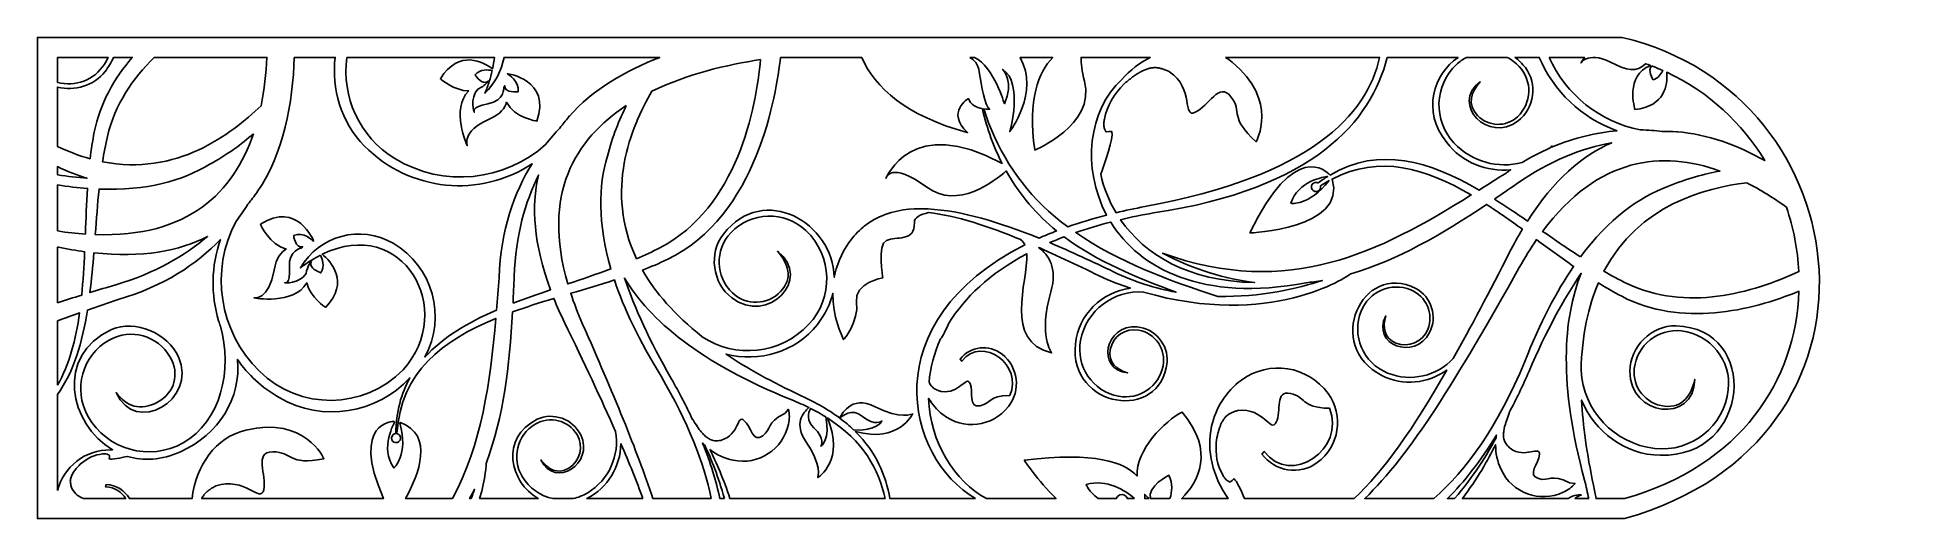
# Model space of a CAD drawing. Header units: centimetres. Extents: x 1.5 to 22.4, y -8.3 to -2.9.
import ezdxf

# ---------------------------------------------------------------- set-up
doc = ezdxf.new("R2010")
doc.units = ezdxf.units.CM
doc.header["$MEASUREMENT"] = 0
doc.layers.add('layer 1', color=7, linetype='Continuous')

msp = doc.modelspace()

# ---------------------------------------------------------------- linework, layer by layer
at = {"layer": 'layer 1', "color": 250}
for points, knots in [([(19.27492, -8.30021), (19.27492, -8.30021), (1.50051, -8.30021), (1.50051, -8.30021), (1.50051, -8.30021), (1.50051, -8.30021), (1.50051, -2.91171), (1.50051, -2.91171), (1.50051, -2.91171), (1.50051, -2.91171), (19.24791, -2.91171), (19.24791, -2.91171), (19.24791, -2.91171), (21.95718, -3.54623), (22.4132, -7.42232), (19.27492, -8.30021)], [0, 0, 0, 0, 0.2, 0.2, 0.2, 0.2, 0.4, 0.4, 0.4, 0.4, 0.6, 0.6, 0.6, 0.6, 1, 1, 1, 1]), ([(1.72639, -4.13294), (1.72639, -4.13294), (1.72639, -3.46854), (1.72639, -3.46854), (1.72639, -3.46854), (1.91787, -3.51715), (2.13356, -3.45519), (2.25942, -3.29374), (2.25942, -3.29374), (2.29907, -3.24135), (2.33006, -3.18867), (2.35347, -3.13623), (2.35347, -3.13623), (2.35347, -3.13623), (2.56307, -3.13623), (2.56307, -3.13623), (2.56307, -3.13623), (2.36189, -3.36943), (2.20295, -3.64751), (2.13777, -3.97433), (2.13777, -3.97433), (2.11863, -4.07024), (2.10374, -4.16954), (2.09181, -4.27127), (2.09181, -4.27127), (1.97409, -4.23868), (1.85225, -4.19325), (1.72639, -4.13294)], [0, 0, 0, 0, 0.125, 0.125, 0.125, 0.125, 0.25, 0.25, 0.25, 0.25, 0.375, 0.375, 0.375, 0.375, 0.5, 0.5, 0.5, 0.5, 0.625, 0.625, 0.625, 0.625, 0.75, 0.75, 0.75, 0.75, 1, 1, 1, 1]), ([(1.72639, -3.41579), (1.72639, -3.41579), (1.72639, -3.13623), (1.72639, -3.13623), (1.72639, -3.13623), (1.72639, -3.13623), (2.29269, -3.13623), (2.29269, -3.13623), (2.29269, -3.13623), (2.28131, -3.16143), (2.26807, -3.18615), (2.25287, -3.2102), (2.25287, -3.2102), (2.13848, -3.39098), (1.92266, -3.46858), (1.72639, -3.41579)], [0, 0, 0, 0, 0.2, 0.2, 0.2, 0.2, 0.4, 0.4, 0.4, 0.4, 0.6, 0.6, 0.6, 0.6, 1, 1, 1, 1]), ([(2.81005, -3.13623), (2.81005, -3.13623), (4.07094, -3.13623), (4.07094, -3.13623), (4.07094, -3.13623), (4.06259, -3.31576), (4.0425, -3.49866), (4.00582, -3.67718), (4.00582, -3.67718), (3.66841, -3.99988), (3.05987, -4.46836), (2.23105, -4.30442), (2.23105, -4.30442), (2.24617, -4.20718), (2.26393, -4.11226), (2.28556, -4.02069), (2.28556, -4.02069), (2.37041, -3.66134), (2.56861, -3.36981), (2.81005, -3.13623)], [0, 0, 0, 0, 0.16666667, 0.16666667, 0.16666667, 0.16666667, 0.33333333, 0.33333333, 0.33333333, 0.33333333, 0.5, 0.5, 0.5, 0.5, 0.66666667, 0.66666667, 0.66666667, 0.66666667, 1, 1, 1, 1]), ([(4.37857, -3.13623), (4.37857, -3.13623), (4.83726, -3.13623), (4.83726, -3.13623), (4.83726, -3.13623), (4.78915, -3.48723), (4.89809, -3.85591), (5.16534, -4.12839), (5.16534, -4.12839), (5.67108, -4.64405), (6.46087, -4.71186), (7.04131, -4.32724), (7.04131, -4.32724), (6.84317, -4.64656), (6.68922, -5.06557), (6.67345, -5.604), (6.67345, -5.604), (6.66337, -5.72513), (6.65366, -5.84555), (6.64343, -5.96509), (6.64343, -5.96509), (6.32629, -6.10257), (6.04361, -6.26698), (5.84049, -6.49132), (5.84049, -6.49132), (6.08592, -6.0416), (5.92946, -5.47555), (5.48363, -5.21681), (5.48363, -5.21681), (5.12111, -5.00642), (4.6567, -5.12983), (4.44624, -5.49226), (4.44624, -5.49226), (4.48448, -5.46336), (4.52229, -5.4375), (4.55975, -5.41387), (4.55975, -5.41387), (4.55883, -5.42197), (4.55772, -5.42978), (4.55644, -5.43736), (4.55644, -5.43736), (4.53046, -5.47817), (4.51624, -5.5181), (4.51092, -5.55645), (4.51092, -5.55645), (4.42689, -5.67915), (4.27043, -5.65952), (4.27043, -5.65952), (4.27043, -5.65952), (4.27043, -5.65952), (4.33462, -5.68785), (4.32292, -5.48918), (4.32292, -5.48918), (4.31126, -5.29061), (4.46051, -5.27107), (4.46051, -5.27107), (4.46051, -5.27107), (4.46051, -5.27107), (4.45719, -5.26983), (4.45132, -5.26812), (4.45132, -5.26812), (4.45433, -5.26697), (4.45736, -5.26585), (4.46041, -5.26461), (4.46041, -5.26461), (4.46041, -5.26461), (4.47351, -5.25571), (4.47351, -5.25571), (4.47351, -5.25571), (4.39108, -5.28215), (4.37013, -5.12868), (4.37013, -5.12868), (4.37013, -5.12868), (4.48428, -5.08371), (4.58805, -5.18941), (4.58805, -5.18941), (4.58805, -5.18941), (4.58805, -5.18941), (4.59656, -5.19355), (4.59656, -5.19355), (4.59656, -5.19355), (4.59656, -5.19355), (4.41049, -4.73382), (3.99973, -5.00503), (3.99973, -5.00503), (3.99973, -5.00503), (4.10018, -5.24093), (4.28826, -5.28238), (4.28826, -5.28238), (4.2317, -5.31291), (4.17722, -5.37946), (4.15333, -5.51688), (4.15333, -5.51688), (4.09407, -5.85806), (3.92649, -5.82858), (3.92649, -5.82858), (3.92649, -5.82858), (3.92649, -5.82858), (4.37112, -5.91104), (4.51734, -5.6617), (4.51734, -5.6617), (4.55817, -5.82196), (4.72586, -5.93516), (4.72586, -5.93516), (4.72586, -5.93516), (5.00585, -5.64934), (4.78352, -5.41747), (4.69047, -5.34066), (4.69047, -5.34066), (5.5962, -4.89942), (6.19938, -5.96262), (5.59711, -6.63411), (5.59711, -6.63411), (5.15726, -7.08313), (4.43673, -7.09051), (3.98768, -6.65054), (3.98768, -6.65054), (3.52905, -6.20119), (3.43916, -5.51746), (3.72176, -4.97622), (3.72176, -4.97622), (3.77242, -4.91023), (3.81748, -4.84442), (3.85751, -4.77995), (3.85751, -4.77995), (3.89486, -4.73631), (3.92976, -4.69086), (3.96226, -4.64376), (3.96226, -4.64376), (3.96226, -4.64376), (3.96715, -4.63874), (3.96715, -4.63874), (3.96715, -4.63874), (3.96715, -4.63874), (3.96304, -4.64259), (3.96304, -4.64259), (3.96304, -4.64259), (4.2611, -4.20998), (4.36126, -3.6428), (4.37857, -3.13623)], [0, 0, 0, 0, 0.02777778, 0.02777778, 0.02777778, 0.02777778, 0.05555556, 0.05555556, 0.05555556, 0.05555556, 0.08333333, 0.08333333, 0.08333333, 0.08333333, 0.11111111, 0.11111111, 0.11111111, 0.11111111, 0.13888889, 0.13888889, 0.13888889, 0.13888889, 0.16666667, 0.16666667, 0.16666667, 0.16666667, 0.19444444, 0.19444444, 0.19444444, 0.19444444, 0.22222222, 0.22222222, 0.22222222, 0.22222222, 0.25, 0.25, 0.25, 0.25, 0.27777778, 0.27777778, 0.27777778, 0.27777778, 0.30555556, 0.30555556, 0.30555556, 0.30555556, 0.33333333, 0.33333333, 0.33333333, 0.33333333, 0.36111111, 0.36111111, 0.36111111, 0.36111111, 0.38888889, 0.38888889, 0.38888889, 0.38888889, 0.41666667, 0.41666667, 0.41666667, 0.41666667, 0.44444444, 0.44444444, 0.44444444, 0.44444444, 0.47222222, 0.47222222, 0.47222222, 0.47222222, 0.5, 0.5, 0.5, 0.5, 0.52777778, 0.52777778, 0.52777778, 0.52777778, 0.55555556, 0.55555556, 0.55555556, 0.55555556, 0.58333333, 0.58333333, 0.58333333, 0.58333333, 0.61111111, 0.61111111, 0.61111111, 0.61111111, 0.63888889, 0.63888889, 0.63888889, 0.63888889, 0.66666667, 0.66666667, 0.66666667, 0.66666667, 0.69444444, 0.69444444, 0.69444444, 0.69444444, 0.72222222, 0.72222222, 0.72222222, 0.72222222, 0.75, 0.75, 0.75, 0.75, 0.77777778, 0.77777778, 0.77777778, 0.77777778, 0.80555556, 0.80555556, 0.80555556, 0.80555556, 0.83333333, 0.83333333, 0.83333333, 0.83333333, 0.86111111, 0.86111111, 0.86111111, 0.86111111, 0.88888889, 0.88888889, 0.88888889, 0.88888889, 0.91666667, 0.91666667, 0.91666667, 0.91666667, 0.94444444, 0.94444444, 0.94444444, 0.94444444, 1, 1, 1, 1]), ([(4.96766, -3.13623), (4.96766, -3.13623), (6.6185, -3.13623), (6.6185, -3.13623), (6.6185, -3.13623), (6.61473, -3.17737), (6.60853, -3.21978), (6.59949, -3.26358), (6.59949, -3.26358), (6.50207, -3.19241), (6.22244, -3.0343), (6.01468, -3.37624), (6.01468, -3.37624), (6.01468, -3.37624), (6.1658, -3.51074), (6.33118, -3.5107), (6.33118, -3.5107), (6.12572, -3.71401), (6.31552, -4.12446), (6.31552, -4.12446), (6.31552, -4.12446), (6.31552, -4.12446), (6.24555, -3.96939), (6.5615, -3.82764), (6.5615, -3.82764), (6.68874, -3.77053), (6.73977, -3.7013), (6.75537, -3.63895), (6.75537, -3.63895), (6.84202, -3.81094), (7.09542, -3.84997), (7.09542, -3.84997), (7.09542, -3.84997), (7.2567, -3.38492), (6.76525, -3.31824), (6.76525, -3.31824), (6.76525, -3.31824), (6.76525, -3.31824), (6.77138, -3.32547), (6.77138, -3.32547), (6.77138, -3.32547), (6.77138, -3.32547), (6.89943, -3.39989), (6.88407, -3.52162), (6.88407, -3.52162), (6.88407, -3.52162), (6.7302, -3.53924), (6.73542, -3.45285), (6.73542, -3.45285), (6.73542, -3.45285), (6.73004, -3.46774), (6.73004, -3.46774), (6.73004, -3.46774), (6.72958, -3.471), (6.72925, -3.4742), (6.72889, -3.47741), (6.72889, -3.47741), (6.72579, -3.47215), (6.72376, -3.46925), (6.72376, -3.46925), (6.72376, -3.46925), (6.72376, -3.46925), (6.74172, -3.61869), (6.54641, -3.65646), (6.54641, -3.65646), (6.35103, -3.69422), (6.39434, -3.74943), (6.39434, -3.74943), (6.39434, -3.74943), (6.39434, -3.74943), (6.33663, -3.60267), (6.43474, -3.49092), (6.43474, -3.49092), (6.47061, -3.47629), (6.50579, -3.45264), (6.53893, -3.41737), (6.53893, -3.41737), (6.54595, -3.41426), (6.55324, -3.41125), (6.56085, -3.40836), (6.56085, -3.40836), (6.54722, -3.4505), (6.5315, -3.49353), (6.51295, -3.53773), (6.51295, -3.53773), (6.62823, -3.42463), (6.69977, -3.28378), (6.72742, -3.13623), (6.72742, -3.13623), (6.72742, -3.13623), (8.47194, -3.13623), (8.47194, -3.13623), (8.47194, -3.13623), (8.09169, -3.28266), (7.71859, -3.49455), (7.45287, -3.80106), (7.45287, -3.80106), (7.45287, -3.80106), (7.4584, -3.791), (7.4584, -3.791), (7.4584, -3.791), (7.45567, -3.79549), (7.45283, -3.7999), (7.45005, -3.80435), (7.45005, -3.80435), (7.41603, -3.84379), (7.38362, -3.88461), (7.35336, -3.92724), (7.35336, -3.92724), (7.29917, -3.98331), (7.24484, -4.04496), (7.19183, -4.11238), (7.19183, -4.11238), (6.73723, -4.51983), (6.05262, -4.60163), (5.50394, -4.26833), (5.50394, -4.26833), (5.10292, -4.02474), (4.90607, -3.57304), (4.96766, -3.13623)], [0, 0, 0, 0, 0.03225806, 0.03225806, 0.03225806, 0.03225806, 0.06451613, 0.06451613, 0.06451613, 0.06451613, 0.09677419, 0.09677419, 0.09677419, 0.09677419, 0.12903226, 0.12903226, 0.12903226, 0.12903226, 0.16129032, 0.16129032, 0.16129032, 0.16129032, 0.19354839, 0.19354839, 0.19354839, 0.19354839, 0.22580645, 0.22580645, 0.22580645, 0.22580645, 0.25806452, 0.25806452, 0.25806452, 0.25806452, 0.29032258, 0.29032258, 0.29032258, 0.29032258, 0.32258065, 0.32258065, 0.32258065, 0.32258065, 0.35483871, 0.35483871, 0.35483871, 0.35483871, 0.38709677, 0.38709677, 0.38709677, 0.38709677, 0.41935484, 0.41935484, 0.41935484, 0.41935484, 0.4516129, 0.4516129, 0.4516129, 0.4516129, 0.48387097, 0.48387097, 0.48387097, 0.48387097, 0.51612903, 0.51612903, 0.51612903, 0.51612903, 0.5483871, 0.5483871, 0.5483871, 0.5483871, 0.58064516, 0.58064516, 0.58064516, 0.58064516, 0.61290323, 0.61290323, 0.61290323, 0.61290323, 0.64516129, 0.64516129, 0.64516129, 0.64516129, 0.67741935, 0.67741935, 0.67741935, 0.67741935, 0.70967742, 0.70967742, 0.70967742, 0.70967742, 0.74193548, 0.74193548, 0.74193548, 0.74193548, 0.77419355, 0.77419355, 0.77419355, 0.77419355, 0.80645161, 0.80645161, 0.80645161, 0.80645161, 0.83870968, 0.83870968, 0.83870968, 0.83870968, 0.87096774, 0.87096774, 0.87096774, 0.87096774, 0.90322581, 0.90322581, 0.90322581, 0.90322581, 0.93548387, 0.93548387, 0.93548387, 0.93548387, 1, 1, 1, 1]), ([(9.82228, -3.13623), (9.82228, -3.13623), (10.7333, -3.13623), (10.7333, -3.13623), (10.7333, -3.13623), (10.88248, -3.47692), (11.22733, -3.78879), (11.91398, -3.97745), (11.91398, -3.97745), (11.91398, -3.97745), (11.9187, -3.97605), (11.9187, -3.97605), (11.9187, -3.97605), (11.67089, -3.7492), (11.92841, -3.59663), (11.92841, -3.59663), (11.92841, -3.59663), (11.94953, -3.6668), (12.02163, -3.69619), (12.08065, -3.70847), (12.08065, -3.70847), (12.13824, -3.9407), (12.21418, -4.14434), (12.3055, -4.32392), (12.3055, -4.32392), (11.29123, -3.76535), (11.00501, -4.49059), (11.00501, -4.49059), (11.00501, -4.49059), (11.00501, -4.49059), (11.05341, -4.28627), (11.46398, -4.59068), (11.46398, -4.59068), (11.80747, -4.84535), (12.22331, -4.52031), (12.34993, -4.40741), (12.34993, -4.40741), (12.50452, -4.6844), (12.69738, -4.90153), (12.91546, -5.07885), (12.91546, -5.07885), (12.84723, -5.10506), (12.78157, -5.13222), (12.71845, -5.16027), (12.71845, -5.16027), (12.27968, -4.98264), (11.84866, -4.85025), (11.4781, -4.83339), (11.4781, -4.83339), (11.36121, -4.82466), (11.178, -4.82745), (10.99432, -4.89601), (10.99432, -4.89601), (10.90882, -4.92715), (10.83029, -4.97043), (10.75985, -5.0273), (10.75985, -5.0273), (10.75852, -5.02835), (10.75717, -5.02936), (10.75585, -5.03043), (10.75585, -5.03043), (10.753, -5.03271), (10.7502, -5.03506), (10.74741, -5.03742), (10.74741, -5.03742), (10.69178, -5.08332), (10.63933, -5.13886), (10.59238, -5.20609), (10.59238, -5.20609), (10.49975, -5.33875), (10.44913, -5.47164), (10.42544, -5.59686), (10.42544, -5.59686), (10.4093, -4.99218), (9.64445, -4.53561), (9.18374, -5.11334), (9.18374, -5.11334), (9.01537, -5.3308), (9.06101, -5.66102), (9.27851, -5.82931), (9.27851, -5.82931), (9.67817, -6.13848), (10.18916, -5.61438), (9.79071, -5.30608), (9.79071, -5.30608), (9.90688, -5.44271), (9.96881, -5.60487), (9.82448, -5.75765), (9.82448, -5.75765), (9.67987, -5.91067), (9.43849, -5.9175), (9.28554, -5.77288), (9.28554, -5.77288), (9.09417, -5.59206), (9.08554, -5.29044), (9.26632, -5.09904), (9.26632, -5.09904), (9.4924, -4.85991), (9.86946, -4.84923), (10.10869, -5.07525), (10.10869, -5.07525), (10.40769, -5.3578), (10.4209, -5.82909), (10.1384, -6.12802), (10.1384, -6.12802), (9.8223, -6.46261), (9.31686, -6.51096), (8.94637, -6.26404), (8.94637, -6.26404), (8.63379, -6.01599), (8.41937, -5.76445), (8.27799, -5.51739), (8.27799, -5.51739), (8.37362, -5.48069), (8.46614, -5.44167), (8.55434, -5.39943), (8.55434, -5.39943), (9.56488, -4.91551), (9.78023, -3.54108), (9.82228, -3.13623)], [0, 0, 0, 0, 0.03225806, 0.03225806, 0.03225806, 0.03225806, 0.06451613, 0.06451613, 0.06451613, 0.06451613, 0.09677419, 0.09677419, 0.09677419, 0.09677419, 0.12903226, 0.12903226, 0.12903226, 0.12903226, 0.16129032, 0.16129032, 0.16129032, 0.16129032, 0.19354839, 0.19354839, 0.19354839, 0.19354839, 0.22580645, 0.22580645, 0.22580645, 0.22580645, 0.25806452, 0.25806452, 0.25806452, 0.25806452, 0.29032258, 0.29032258, 0.29032258, 0.29032258, 0.32258065, 0.32258065, 0.32258065, 0.32258065, 0.35483871, 0.35483871, 0.35483871, 0.35483871, 0.38709677, 0.38709677, 0.38709677, 0.38709677, 0.41935484, 0.41935484, 0.41935484, 0.41935484, 0.4516129, 0.4516129, 0.4516129, 0.4516129, 0.48387097, 0.48387097, 0.48387097, 0.48387097, 0.51612903, 0.51612903, 0.51612903, 0.51612903, 0.5483871, 0.5483871, 0.5483871, 0.5483871, 0.58064516, 0.58064516, 0.58064516, 0.58064516, 0.61290323, 0.61290323, 0.61290323, 0.61290323, 0.64516129, 0.64516129, 0.64516129, 0.64516129, 0.67741935, 0.67741935, 0.67741935, 0.67741935, 0.70967742, 0.70967742, 0.70967742, 0.70967742, 0.74193548, 0.74193548, 0.74193548, 0.74193548, 0.77419355, 0.77419355, 0.77419355, 0.77419355, 0.80645161, 0.80645161, 0.80645161, 0.80645161, 0.83870968, 0.83870968, 0.83870968, 0.83870968, 0.87096774, 0.87096774, 0.87096774, 0.87096774, 0.90322581, 0.90322581, 0.90322581, 0.90322581, 0.93548387, 0.93548387, 0.93548387, 0.93548387, 1, 1, 1, 1]), ([(11.94462, -3.13623), (11.94462, -3.13623), (11.99501, -3.13623), (11.99501, -3.13623), (11.99501, -3.13623), (12.21735, -3.24576), (12.33088, -3.65574), (12.33088, -3.65574), (12.33088, -3.65574), (12.44597, -3.42046), (12.31332, -3.27149), (12.31332, -3.27149), (12.31332, -3.27149), (12.54293, -3.42162), (12.39307, -3.9608), (12.39307, -3.9608), (12.39307, -3.9608), (12.39307, -3.9608), (12.39061, -3.9676), (12.39061, -3.9676), (12.39061, -3.9676), (12.39061, -3.9676), (12.72641, -3.52895), (12.50787, -3.13623), (12.50787, -3.13623), (12.50787, -3.13623), (12.87302, -3.13623), (12.87302, -3.13623), (12.87302, -3.13623), (12.71305, -3.30189), (12.58925, -3.60776), (12.67144, -4.1726), (12.67144, -4.1726), (12.67144, -4.1726), (13.35208, -3.89876), (13.22845, -3.40296), (13.22845, -3.40296), (13.19975, -3.28785), (13.1889, -3.20133), (13.18913, -3.13623), (13.18913, -3.13623), (13.18913, -3.13623), (13.96521, -3.13623), (13.96521, -3.13623), (13.96521, -3.13623), (13.84856, -3.19614), (13.73905, -3.27923), (13.64527, -3.38333), (13.64527, -3.38333), (13.27562, -3.7213), (13.19241, -4.37203), (13.47608, -4.90149), (13.47608, -4.90149), (13.32083, -4.94145), (13.17553, -4.98552), (13.03975, -5.03319), (13.03975, -5.03319), (12.96426, -4.97748), (12.89184, -4.9187), (12.82314, -4.85659), (12.82314, -4.85659), (12.47765, -4.54426), (12.23367, -4.13721), (12.0989, -3.71183), (12.0989, -3.71183), (12.13616, -3.71781), (12.16449, -3.71722), (12.16449, -3.71722), (12.16449, -3.71722), (12.11193, -3.67465), (12.07093, -3.45946), (12.05008, -3.29773), (12.05008, -3.29773), (12.03871, -3.20946), (11.9882, -3.16155), (11.94462, -3.13623)], [0, 0, 0, 0, 0.05, 0.05, 0.05, 0.05, 0.1, 0.1, 0.1, 0.1, 0.15, 0.15, 0.15, 0.15, 0.2, 0.2, 0.2, 0.2, 0.25, 0.25, 0.25, 0.25, 0.3, 0.3, 0.3, 0.3, 0.35, 0.35, 0.35, 0.35, 0.4, 0.4, 0.4, 0.4, 0.45, 0.45, 0.45, 0.45, 0.5, 0.5, 0.5, 0.5, 0.55, 0.55, 0.55, 0.55, 0.6, 0.6, 0.6, 0.6, 0.65, 0.65, 0.65, 0.65, 0.7, 0.7, 0.7, 0.7, 0.75, 0.75, 0.75, 0.75, 0.8, 0.8, 0.8, 0.8, 0.85, 0.85, 0.85, 0.85, 0.9, 0.9, 0.9, 0.9, 1, 1, 1, 1]), ([(14.80758, -3.13623), (14.80758, -3.13623), (16.53288, -3.13623), (16.53288, -3.13623), (16.53288, -3.13623), (16.39157, -3.77938), (15.75947, -4.46626), (13.90366, -4.80644), (13.90366, -4.80644), (13.79172, -4.8274), (13.68471, -4.85052), (13.58134, -4.87517), (13.58134, -4.87517), (13.4987, -4.73761), (13.44184, -4.59128), (13.40946, -4.44439), (13.40946, -4.44439), (13.45555, -4.31575), (13.55009, -4.03881), (13.5359, -3.96933), (13.5359, -3.96933), (13.53485, -3.96416), (13.46991, -3.9704), (13.46699, -3.96594), (13.46699, -3.96594), (13.46384, -3.9611), (13.46089, -3.95617), (13.45829, -3.95095), (13.45829, -3.95095), (13.4527, -3.94018), (13.4489, -3.92849), (13.44687, -3.91635), (13.44687, -3.91635), (13.44452, -3.90264), (13.44436, -3.88862), (13.44526, -3.8746), (13.44526, -3.8746), (13.44627, -3.85906), (13.44851, -3.84341), (13.45149, -3.82821), (13.45149, -3.82821), (13.47974, -3.679), (13.56013, -3.54134), (13.6693, -3.43678), (13.6693, -3.43678), (13.69989, -3.40746), (13.73309, -3.38031), (13.7674, -3.35546), (13.7674, -3.35546), (13.7791, -3.34698), (13.79095, -3.33872), (13.80303, -3.33078), (13.80303, -3.33078), (13.81512, -3.32278), (13.82745, -3.31501), (13.83999, -3.3078), (13.83999, -3.3078), (13.85255, -3.30055), (13.8652, -3.29356), (13.87822, -3.28723), (13.87822, -3.28723), (13.89101, -3.28089), (13.90408, -3.27521), (13.91743, -3.27017), (13.91743, -3.27017), (13.93045, -3.26525), (13.94382, -3.26111), (13.95741, -3.25788), (13.95741, -3.25788), (13.97074, -3.25475), (13.98419, -3.25254), (13.99776, -3.25145), (13.99776, -3.25145), (14.01132, -3.25046), (14.02483, -3.25042), (14.03836, -3.25169), (14.03836, -3.25169), (14.05198, -3.25286), (14.06546, -3.25524), (14.07878, -3.25858), (14.07878, -3.25858), (14.09244, -3.26193), (14.10589, -3.26639), (14.11909, -3.27132), (14.11909, -3.27132), (14.13259, -3.27631), (14.14586, -3.28204), (14.15911, -3.28781), (14.15911, -3.28781), (14.1652, -3.29051), (14.17276, -3.29271), (14.17831, -3.29648), (14.17831, -3.29648), (14.46251, -3.48696), (14.31675, -3.81941), (14.46815, -3.75071), (14.46815, -3.75071), (14.61949, -3.682), (14.73549, -3.40122), (14.86836, -3.5767), (14.86836, -3.5767), (15.00127, -3.75215), (14.84419, -3.80824), (15.15009, -4.0801), (15.15009, -4.0801), (15.15009, -4.0801), (15.40838, -3.62261), (14.88069, -3.18879), (14.88069, -3.18879), (14.8572, -3.16948), (14.83278, -3.15202), (14.80758, -3.13623)], [0, 0, 0, 0, 0.03448276, 0.03448276, 0.03448276, 0.03448276, 0.06896552, 0.06896552, 0.06896552, 0.06896552, 0.10344828, 0.10344828, 0.10344828, 0.10344828, 0.13793103, 0.13793103, 0.13793103, 0.13793103, 0.17241379, 0.17241379, 0.17241379, 0.17241379, 0.20689655, 0.20689655, 0.20689655, 0.20689655, 0.24137931, 0.24137931, 0.24137931, 0.24137931, 0.27586207, 0.27586207, 0.27586207, 0.27586207, 0.31034483, 0.31034483, 0.31034483, 0.31034483, 0.34482759, 0.34482759, 0.34482759, 0.34482759, 0.37931034, 0.37931034, 0.37931034, 0.37931034, 0.4137931, 0.4137931, 0.4137931, 0.4137931, 0.44827586, 0.44827586, 0.44827586, 0.44827586, 0.48275862, 0.48275862, 0.48275862, 0.48275862, 0.51724138, 0.51724138, 0.51724138, 0.51724138, 0.55172414, 0.55172414, 0.55172414, 0.55172414, 0.5862069, 0.5862069, 0.5862069, 0.5862069, 0.62068966, 0.62068966, 0.62068966, 0.62068966, 0.65517241, 0.65517241, 0.65517241, 0.65517241, 0.68965517, 0.68965517, 0.68965517, 0.68965517, 0.72413793, 0.72413793, 0.72413793, 0.72413793, 0.75862069, 0.75862069, 0.75862069, 0.75862069, 0.79310345, 0.79310345, 0.79310345, 0.79310345, 0.82758621, 0.82758621, 0.82758621, 0.82758621, 0.86206897, 0.86206897, 0.86206897, 0.86206897, 0.89655172, 0.89655172, 0.89655172, 0.89655172, 0.93103448, 0.93103448, 0.93103448, 0.93103448, 1, 1, 1, 1]), ([(16.61758, -3.13623), (16.61758, -3.13623), (17.411, -3.13623), (17.411, -3.13623), (17.411, -3.13623), (17.14191, -3.32535), (16.99826, -3.72803), (17.28427, -4.09039), (17.28427, -4.09039), (17.45712, -4.31546), (17.73293, -4.41844), (18.00222, -4.39434), (18.00222, -4.39434), (17.98463, -4.40624), (17.96702, -4.4184), (17.94939, -4.43089), (17.94939, -4.43089), (17.84835, -4.49455), (17.7481, -4.55811), (17.64822, -4.62076), (17.64822, -4.62076), (17.09201, -4.29997), (16.53302, -4.12555), (15.97766, -4.4528), (15.97766, -4.4528), (15.93404, -4.40488), (15.57864, -4.06532), (15.07963, -5.10111), (15.07963, -5.10111), (15.07963, -5.10111), (16.16851, -5.06427), (16.00136, -4.49762), (16.00136, -4.49762), (16.53219, -4.22177), (17.04909, -4.37758), (17.5588, -4.67663), (17.5588, -4.67663), (16.52724, -5.31846), (15.52336, -5.83606), (14.103, -5.32968), (14.103, -5.32968), (14.46437, -5.51433), (14.80541, -5.61776), (15.13191, -5.65656), (15.13191, -5.65656), (14.38936, -5.64386), (13.90049, -5.34217), (13.6316, -4.95312), (13.6316, -4.95312), (13.7489, -4.92545), (13.87139, -4.90004), (14.00018, -4.87754), (14.00018, -4.87754), (15.80259, -4.60759), (16.44039, -3.84585), (16.61758, -3.13623)], [0, 0, 0, 0, 0.06666667, 0.06666667, 0.06666667, 0.06666667, 0.13333333, 0.13333333, 0.13333333, 0.13333333, 0.2, 0.2, 0.2, 0.2, 0.26666667, 0.26666667, 0.26666667, 0.26666667, 0.33333333, 0.33333333, 0.33333333, 0.33333333, 0.4, 0.4, 0.4, 0.4, 0.46666667, 0.46666667, 0.46666667, 0.46666667, 0.53333333, 0.53333333, 0.53333333, 0.53333333, 0.6, 0.6, 0.6, 0.6, 0.66666667, 0.66666667, 0.66666667, 0.66666667, 0.73333333, 0.73333333, 0.73333333, 0.73333333, 0.8, 0.8, 0.8, 0.8, 0.86666667, 0.86666667, 0.86666667, 0.86666667, 1, 1, 1, 1]), ([(17.5062, -3.13623), (17.5062, -3.13623), (17.96156, -3.13623), (17.96156, -3.13623), (17.96156, -3.13623), (18.01065, -3.16151), (18.05631, -3.19543), (18.09626, -3.238), (18.09626, -3.238), (18.24643, -3.39814), (18.23832, -3.64962), (18.07818, -3.79982), (18.07818, -3.79982), (17.95022, -3.91995), (17.74895, -3.91354), (17.62883, -3.78549), (17.62883, -3.78549), (17.50894, -3.65765), (17.56107, -3.52262), (17.65836, -3.40904), (17.65836, -3.40904), (17.32518, -3.66491), (17.74967, -4.10351), (18.08386, -3.84689), (18.08386, -3.84689), (18.26574, -3.70723), (18.30481, -3.432), (18.16507, -3.25016), (18.16507, -3.25016), (18.12907, -3.20468), (18.09076, -3.16705), (18.05094, -3.13623), (18.05094, -3.13623), (18.05094, -3.13623), (18.32106, -3.13623), (18.32106, -3.13623), (18.32106, -3.13623), (18.48035, -3.51267), (18.79224, -3.81588), (19.19107, -3.95693), (19.19107, -3.95693), (18.96388, -3.97737), (18.71711, -4.03291), (18.45993, -4.14297), (18.45993, -4.14297), (18.45993, -4.14297), (18.46318, -4.12848), (18.46318, -4.12848), (18.46318, -4.12848), (18.45383, -4.13725), (18.4443, -4.14572), (18.43465, -4.15394), (18.43465, -4.15394), (18.33398, -4.19831), (18.23177, -4.25112), (18.12856, -4.31347), (18.12856, -4.31347), (17.86232, -4.38286), (17.5674, -4.30819), (17.36594, -4.09339), (17.36594, -4.09339), (17.13126, -3.84325), (17.14372, -3.4503), (17.3939, -3.21561), (17.3939, -3.21561), (17.42835, -3.18329), (17.46621, -3.15686), (17.5062, -3.13623)], [0, 0, 0, 0, 0.05555556, 0.05555556, 0.05555556, 0.05555556, 0.11111111, 0.11111111, 0.11111111, 0.11111111, 0.16666667, 0.16666667, 0.16666667, 0.16666667, 0.22222222, 0.22222222, 0.22222222, 0.22222222, 0.27777778, 0.27777778, 0.27777778, 0.27777778, 0.33333333, 0.33333333, 0.33333333, 0.33333333, 0.38888889, 0.38888889, 0.38888889, 0.38888889, 0.44444444, 0.44444444, 0.44444444, 0.44444444, 0.5, 0.5, 0.5, 0.5, 0.55555556, 0.55555556, 0.55555556, 0.55555556, 0.61111111, 0.61111111, 0.61111111, 0.61111111, 0.66666667, 0.66666667, 0.66666667, 0.66666667, 0.72222222, 0.72222222, 0.72222222, 0.72222222, 0.77777778, 0.77777778, 0.77777778, 0.77777778, 0.83333333, 0.83333333, 0.83333333, 0.83333333, 0.88888889, 0.88888889, 0.88888889, 0.88888889, 1, 1, 1, 1]), ([(18.43115, -3.13623), (18.43115, -3.13623), (18.8274, -3.13623), (18.8274, -3.13623), (18.8274, -3.13623), (18.80288, -3.17296), (18.78946, -3.1979), (18.78946, -3.1979), (18.78946, -3.1979), (18.78946, -3.1979), (18.87125, -3.04873), (19.17452, -3.21587), (19.17452, -3.21587), (19.35807, -3.317), (19.46004, -3.26427), (19.51197, -3.20686), (19.51197, -3.20686), (19.53147, -3.21367), (19.55083, -3.22068), (19.57005, -3.2279), (19.57005, -3.2279), (19.27416, -3.33102), (19.39255, -3.71989), (19.39255, -3.71989), (19.39255, -3.71989), (19.7287, -3.68124), (19.76148, -3.44624), (19.74914, -3.30309), (19.74914, -3.30309), (20.22271, -3.52328), (20.59397, -3.87425), (20.84631, -4.29074), (20.84631, -4.29074), (20.54071, -4.12031), (20.20431, -3.99299), (19.85991, -3.96894), (19.85991, -3.96894), (19.85991, -3.96894), (19.86991, -3.9675), (19.86991, -3.9675), (19.86991, -3.9675), (19.86543, -3.96795), (19.86097, -3.96827), (19.85649, -3.96867), (19.85649, -3.96867), (19.80381, -3.9651), (19.75093, -3.96403), (19.69797, -3.96556), (19.69797, -3.96556), (19.62058, -3.95598), (19.53865, -3.94972), (19.45292, -3.94792), (19.45292, -3.94792), (19.00154, -3.85896), (18.61939, -3.55433), (18.43115, -3.13623)], [0, 0, 0, 0, 0.06666667, 0.06666667, 0.06666667, 0.06666667, 0.13333333, 0.13333333, 0.13333333, 0.13333333, 0.2, 0.2, 0.2, 0.2, 0.26666667, 0.26666667, 0.26666667, 0.26666667, 0.33333333, 0.33333333, 0.33333333, 0.33333333, 0.4, 0.4, 0.4, 0.4, 0.46666667, 0.46666667, 0.46666667, 0.46666667, 0.53333333, 0.53333333, 0.53333333, 0.53333333, 0.6, 0.6, 0.6, 0.6, 0.66666667, 0.66666667, 0.66666667, 0.66666667, 0.73333333, 0.73333333, 0.73333333, 0.73333333, 0.8, 0.8, 0.8, 0.8, 0.86666667, 0.86666667, 0.86666667, 0.86666667, 1, 1, 1, 1]), ([(6.59516, -3.28345), (6.58615, -3.32379), (6.57479, -3.36524), (6.56106, -3.40773), (6.56106, -3.40773), (6.5553, -3.4086), (6.54967, -3.40956), (6.54411, -3.41058), (6.54411, -3.41058), (6.54411, -3.41058), (6.55008, -3.40054), (6.55008, -3.40054), (6.55008, -3.40054), (6.54319, -3.40697), (6.53604, -3.41118), (6.52879, -3.41354), (6.52879, -3.41354), (6.52529, -3.41427), (6.52175, -3.41496), (6.51832, -3.41573), (6.51832, -3.41573), (6.46179, -3.42123), (6.40231, -3.32975), (6.40231, -3.32975), (6.40231, -3.32975), (6.46215, -3.26614), (6.54967, -3.27377), (6.59516, -3.28345)], [0, 0, 0, 0, 0.125, 0.125, 0.125, 0.125, 0.25, 0.25, 0.25, 0.25, 0.375, 0.375, 0.375, 0.375, 0.5, 0.5, 0.5, 0.5, 0.625, 0.625, 0.625, 0.625, 0.75, 0.75, 0.75, 0.75, 1, 1, 1, 1]), ([(9.59999, -3.16044), (9.22774, -3.21698), (8.77955, -3.32202), (8.38056, -3.5159), (8.38056, -3.5159), (8.15127, -3.92258), (7.84776, -4.62806), (8.21145, -5.39064), (8.21145, -5.39064), (8.30194, -5.35197), (8.38952, -5.31127), (8.47291, -5.26767), (8.47291, -5.26767), (9.34263, -4.81307), (9.55053, -3.70129), (9.59999, -3.16044)], [0, 0, 0, 0, 0.2, 0.2, 0.2, 0.2, 0.4, 0.4, 0.4, 0.4, 0.6, 0.6, 0.6, 0.6, 1, 1, 1, 1]), ([(19.58, -3.23151), (19.62177, -3.24738), (19.66295, -3.26407), (19.7033, -3.28185), (19.7033, -3.28185), (19.68562, -3.32295), (19.6538, -3.36805), (19.59683, -3.3871), (19.59683, -3.3871), (19.59683, -3.3871), (19.5253, -3.27361), (19.58, -3.23151)], [0, 0, 0, 0, 0.25, 0.25, 0.25, 0.25, 0.5, 0.5, 0.5, 0.5, 1, 1, 1, 1]), ([(8.09656, -3.67602), (7.52408, -4.05045), (7.14718, -4.66489), (7.44154, -5.67183), (7.44154, -5.67183), (7.60445, -5.61696), (7.76705, -5.56221), (7.92447, -5.50409), (7.92447, -5.50409), (7.77371, -4.99084), (7.78419, -4.57507), (7.88582, -4.24013), (7.88582, -4.24013), (7.9394, -4.02254), (8.02083, -3.83026), (8.09656, -3.67602)], [0, 0, 0, 0, 0.2, 0.2, 0.2, 0.2, 0.4, 0.4, 0.4, 0.4, 0.6, 0.6, 0.6, 0.6, 1, 1, 1, 1]), ([(3.92085, -3.99194), (3.79004, -4.10352), (3.62373, -4.23005), (3.42596, -4.33578), (3.42596, -4.33578), (3.12657, -4.5169), (2.72644, -4.62972), (2.19207, -4.6105), (2.19207, -4.6105), (2.17463, -4.77742), (2.16177, -4.94851), (2.14886, -5.11993), (2.14886, -5.11993), (3.19733, -5.1563), (3.6995, -4.63909), (3.92085, -3.99194)], [0, 0, 0, 0, 0.2, 0.2, 0.2, 0.2, 0.4, 0.4, 0.4, 0.4, 0.6, 0.6, 0.6, 0.6, 1, 1, 1, 1]), ([(17.81829, -4.72308), (17.89922, -4.66802), (17.98037, -4.61182), (18.06184, -4.55482), (18.06184, -4.55482), (18.44101, -4.28956), (18.80553, -4.15224), (19.13273, -4.09103), (19.13273, -4.09103), (18.80447, -4.23383), (18.4835, -4.50856), (18.18961, -4.96779), (18.18961, -4.96779), (18.06606, -4.88334), (17.94225, -4.80048), (17.81829, -4.72308)], [0, 0, 0, 0, 0.2, 0.2, 0.2, 0.2, 0.4, 0.4, 0.4, 0.4, 0.6, 0.6, 0.6, 0.6, 1, 1, 1, 1]), ([(18.78226, -5.3699), (19.10109, -4.94156), (19.43889, -4.69996), (19.7671, -4.57956), (19.7671, -4.57956), (19.97323, -4.49127), (20.17603, -4.44054), (20.34496, -4.40824), (20.34496, -4.40824), (19.70214, -4.17656), (18.98527, -4.24472), (18.35835, -5.08378), (18.35835, -5.08378), (18.50007, -5.1815), (18.6414, -5.27887), (18.78226, -5.3699)], [0, 0, 0, 0, 0.2, 0.2, 0.2, 0.2, 0.4, 0.4, 0.4, 0.4, 0.6, 0.6, 0.6, 0.6, 1, 1, 1, 1]), ([(1.72639, -4.45203), (1.72639, -4.45203), (1.72639, -4.35867), (1.72639, -4.35867), (1.72639, -4.35867), (1.83912, -4.41419), (1.94896, -4.45708), (2.05575, -4.48899), (2.05575, -4.48899), (1.95095, -4.48085), (1.84127, -4.46865), (1.72639, -4.45203)], [0, 0, 0, 0, 0.25, 0.25, 0.25, 0.25, 0.5, 0.5, 0.5, 0.5, 1, 1, 1, 1]), ([(1.72639, -5.07959), (1.72639, -5.07959), (1.72639, -4.56437), (1.72639, -4.56437), (1.72639, -4.56437), (1.84367, -4.58277), (1.95564, -4.59563), (2.06255, -4.60343), (2.06255, -4.60343), (2.05166, -4.77114), (2.04514, -4.9426), (2.03823, -5.11413), (2.03823, -5.11413), (1.93878, -5.10726), (1.83521, -5.09617), (1.72639, -5.07959)], [0, 0, 0, 0, 0.2, 0.2, 0.2, 0.2, 0.4, 0.4, 0.4, 0.4, 0.6, 0.6, 0.6, 0.6, 1, 1, 1, 1]), ([(6.82777, -5.88938), (6.83258, -5.79), (6.83657, -5.68974), (6.84009, -5.5887), (6.84009, -5.5887), (6.85625, -5.12619), (6.96578, -4.75235), (7.1137, -4.45412), (7.1137, -4.45412), (7.03024, -4.80283), (7.05683, -5.2253), (7.24777, -5.73744), (7.24777, -5.73744), (7.10546, -5.7861), (6.96439, -5.83597), (6.82777, -5.88938)], [0, 0, 0, 0, 0.2, 0.2, 0.2, 0.2, 0.4, 0.4, 0.4, 0.4, 0.6, 0.6, 0.6, 0.6, 1, 1, 1, 1]), ([(15.8703, -4.59847), (15.8722, -4.59027), (15.87197, -4.58211), (15.87002, -4.5745), (15.87002, -4.5745), (15.90233, -4.55341), (15.93463, -4.53402), (15.96684, -4.51615), (15.96684, -4.51615), (15.74131, -4.80403), (15.54034, -4.76923), (15.54034, -4.76923), (15.54034, -4.76923), (15.61535, -4.51983), (15.91337, -4.4734), (15.95171, -4.46843), (15.95171, -4.46843), (15.91564, -4.4907), (15.87958, -4.51504), (15.84355, -4.54165), (15.84355, -4.54165), (15.84002, -4.53988), (15.83622, -4.53847), (15.8322, -4.53752), (15.8322, -4.53752), (15.80474, -4.53107), (15.77737, -4.54797), (15.77099, -4.57533), (15.77099, -4.57533), (15.76459, -4.60245), (15.78171, -4.62982), (15.80912, -4.63614), (15.80912, -4.63614), (15.83653, -4.6426), (15.86395, -4.62569), (15.8703, -4.59847)], [0, 0, 0, 0, 0.1, 0.1, 0.1, 0.1, 0.2, 0.2, 0.2, 0.2, 0.3, 0.3, 0.3, 0.3, 0.4, 0.4, 0.4, 0.4, 0.5, 0.5, 0.5, 0.5, 0.6, 0.6, 0.6, 0.6, 0.7, 0.7, 0.7, 0.7, 0.8, 0.8, 0.8, 0.8, 1, 1, 1, 1]), ([(21.08955, -4.81375), (21.16872, -5.04662), (21.21585, -5.28944), (21.22825, -5.53367), (21.22825, -5.53367), (20.70658, -5.777), (19.96755, -5.98336), (19.3004, -5.66618), (19.3004, -5.66618), (19.21552, -5.62583), (19.13041, -5.58042), (19.04511, -5.53127), (19.04511, -5.53127), (19.43553, -4.78254), (20.18115, -4.60042), (20.64393, -4.53879), (20.64393, -4.53879), (20.79978, -4.61853), (20.9492, -4.71275), (21.08955, -4.81375)], [0, 0, 0, 0, 0.16666667, 0.16666667, 0.16666667, 0.16666667, 0.33333333, 0.33333333, 0.33333333, 0.33333333, 0.5, 0.5, 0.5, 0.5, 0.66666667, 0.66666667, 0.66666667, 0.66666667, 1, 1, 1, 1]), ([(16.24671, -8.07569), (16.24671, -8.07569), (15.01974, -8.07569), (15.01974, -8.07569), (15.01974, -8.07569), (14.97972, -7.97877), (14.93324, -7.87856), (14.90389, -7.85544), (14.90389, -7.85544), (14.90047, -7.85269), (14.86277, -7.89116), (14.85862, -7.88998), (14.85862, -7.88998), (14.85404, -7.88863), (14.84956, -7.88702), (14.84518, -7.8852), (14.84518, -7.8852), (14.8358, -7.88124), (14.82728, -7.87596), (14.81956, -7.86949), (14.81956, -7.86949), (14.81075, -7.86199), (14.8031, -7.85308), (14.79622, -7.84387), (14.79622, -7.84387), (14.78854, -7.83359), (14.78174, -7.82252), (14.77539, -7.81124), (14.77539, -7.81124), (14.71383, -7.70226), (14.69113, -7.57242), (14.70435, -7.44838), (14.70435, -7.44838), (14.708, -7.41364), (14.71455, -7.37879), (14.72286, -7.34479), (14.72286, -7.34479), (14.72569, -7.33322), (14.7288, -7.3217), (14.73218, -7.3102), (14.73218, -7.3102), (14.73562, -7.29879), (14.73926, -7.28735), (14.74322, -7.27602), (14.74322, -7.27602), (14.74724, -7.26476), (14.75167, -7.25365), (14.75645, -7.24277), (14.75645, -7.24277), (14.76115, -7.23196), (14.76635, -7.22141), (14.77211, -7.21101), (14.77211, -7.21101), (14.77769, -7.201), (14.7839, -7.1913), (14.7907, -7.18199), (14.7907, -7.18199), (14.79741, -7.17291), (14.80481, -7.16437), (14.81278, -7.15642), (14.81278, -7.15642), (14.82072, -7.1486), (14.82933, -7.14136), (14.83849, -7.13495), (14.83849, -7.13495), (14.84772, -7.12853), (14.85754, -7.12282), (14.8677, -7.11784), (14.8677, -7.11784), (14.87807, -7.11262), (14.88889, -7.1083), (14.89983, -7.10436), (14.89983, -7.10436), (14.91109, -7.1004), (14.92245, -7.09682), (14.93395, -7.0935), (14.93395, -7.0935), (14.93919, -7.09194), (14.94512, -7.08928), (14.95063, -7.08866), (14.95063, -7.08866), (15.23138, -7.05742), (15.31652, -7.34486), (15.37545, -7.2209), (15.37545, -7.2209), (15.43425, -7.09682), (15.35788, -6.85787), (15.5352, -6.89787), (15.5352, -6.89787), (15.71059, -6.93726), (15.64476, -7.05418), (15.9703, -7.06502), (15.9703, -7.06502), (16.15974, -7.5172), (15.53395, -7.94841), (15.24068, -7.54761), (15.24068, -7.54761), (15.24068, -7.54761), (15.21538, -7.57671), (15.21538, -7.57671), (15.21538, -7.57671), (15.35995, -7.77439), (15.63733, -7.81736), (15.83503, -7.67284), (15.83503, -7.67284), (16.0821, -7.49216), (16.13591, -7.14537), (15.95521, -6.89831), (15.95521, -6.89831), (15.72933, -6.58938), (15.29585, -6.52216), (14.98701, -6.74807), (14.98701, -6.74807), (14.80872, -6.87847), (14.69488, -7.06425), (14.65176, -7.26443), (14.65176, -7.26443), (14.58926, -7.53888), (14.66516, -7.82973), (14.83665, -8.07569), (14.83665, -8.07569), (14.83665, -8.07569), (14.31727, -8.07569), (14.31727, -8.07569), (14.31727, -8.07569), (14.50453, -7.88719), (14.69049, -7.55021), (14.32205, -7.1083), (14.32205, -7.1083), (14.13023, -7.20042), (13.8007, -7.53449), (13.8162, -7.82282), (13.8162, -7.82282), (13.6804, -7.67235), (13.34603, -7.54782), (12.55381, -7.64524), (12.55381, -7.64524), (12.55381, -7.64524), (12.70139, -7.87055), (12.90983, -8.07569), (12.90983, -8.07569), (12.90983, -8.07569), (12.13023, -8.07569), (12.13023, -8.07569), (12.13023, -8.07569), (11.77037, -7.88352), (11.50068, -7.44849), (11.48221, -6.95426), (11.48221, -6.95426), (11.52222, -7.0216), (11.57505, -7.08284), (11.64032, -7.13416), (11.64032, -7.13416), (11.86756, -7.31288), (12.19665, -7.27356), (12.37537, -7.04623), (12.37537, -7.04623), (12.51834, -6.86446), (12.48685, -6.60116), (12.30506, -6.45821), (12.30506, -6.45821), (12.15957, -6.34386), (11.94899, -6.36899), (11.83461, -6.51446), (11.83461, -6.51446), (11.83461, -6.51446), (11.85295, -6.53711), (11.85295, -6.53711), (11.85295, -6.53711), (12.08497, -6.2422), (12.54615, -6.58431), (12.39117, -6.92076), (12.39117, -6.92076), (12.14507, -6.92036), (12.19169, -7.01039), (12.0582, -7.0355), (12.0582, -7.0355), (11.92325, -7.06102), (11.98722, -6.8826), (11.94609, -6.78735), (11.94609, -6.78735), (11.90487, -6.6922), (11.833, -6.90701), (11.62181, -6.87601), (11.62181, -6.87601), (11.61767, -6.87539), (11.61327, -6.87324), (11.60935, -6.87192), (11.60935, -6.87192), (11.60076, -6.8691), (11.59227, -6.86609), (11.58386, -6.8628), (11.58386, -6.8628), (11.57572, -6.85954), (11.56768, -6.85599), (11.55997, -6.85179), (11.55997, -6.85179), (11.55244, -6.84775), (11.54518, -6.84319), (11.53837, -6.83809), (11.53837, -6.83809), (11.53162, -6.83302), (11.52531, -6.82732), (11.51952, -6.8212), (11.51952, -6.8212), (11.5137, -6.81499), (11.50835, -6.80834), (11.50352, -6.80131), (11.50352, -6.80131), (11.49862, -6.7941), (11.4942, -6.78661), (11.49024, -6.7789), (11.49024, -6.7789), (11.48909, -6.77665), (11.48795, -6.77441), (11.48688, -6.77215), (11.48688, -6.77215), (11.50104, -6.61235), (11.54211, -6.44892), (11.61537, -6.28758), (11.61537, -6.28758), (11.64098, -6.2586), (11.6788, -6.18053), (11.70987, -6.1106), (11.70987, -6.1106), (11.88341, -5.82789), (12.16409, -5.55856), (12.58107, -5.33535), (12.58107, -5.33535), (12.59677, -5.65797), (12.3138, -6.31549), (12.86016, -6.44399), (12.86016, -6.44399), (12.86016, -6.44399), (12.70993, -6.25441), (12.85131, -5.76107), (12.85131, -5.76107), (12.92765, -5.49461), (12.82592, -5.34648), (12.71622, -5.26653), (12.71622, -5.26653), (12.71622, -5.26653), (12.71887, -5.26521), (12.71887, -5.26521), (12.71887, -5.26521), (12.97499, -5.3785), (13.23457, -5.50434), (13.48762, -5.6268), (13.48762, -5.6268), (13.57425, -5.66106), (13.65902, -5.69153), (13.74203, -5.71871), (13.74203, -5.71871), (13.42432, -5.76296), (13.15535, -6.01629), (13.12586, -6.34491), (13.12586, -6.34491), (13.05138, -7.06686), (14.08183, -7.22507), (14.15248, -6.54921), (14.15248, -6.54921), (14.17018, -6.3528), (14.01501, -6.17095), (13.81862, -6.15333), (13.81862, -6.15333), (13.45774, -6.12099), (13.35156, -6.63501), (13.71137, -6.66729), (13.71137, -6.66729), (13.58841, -6.62963), (13.48834, -6.55562), (13.5165, -6.40755), (13.5165, -6.40755), (13.54472, -6.25924), (13.6879, -6.16186), (13.83617, -6.19014), (13.83617, -6.19014), (14.02164, -6.22542), (14.14338, -6.40429), (14.10812, -6.58975), (14.10812, -6.58975), (14.06395, -6.82155), (13.84031, -6.97368), (13.60847, -6.92957), (13.60847, -6.92957), (13.31868, -6.87442), (13.12861, -6.59485), (13.18377, -6.30511), (13.18377, -6.30511), (13.24792, -5.96782), (13.5555, -5.73851), (13.88996, -5.76429), (13.88996, -5.76429), (15.31489, -6.17458), (16.16713, -5.59036), (16.21156, -5.5589), (16.21156, -5.5589), (16.73137, -5.40697), (17.22768, -5.11955), (17.73037, -4.78245), (17.73037, -4.78245), (17.86467, -4.86901), (17.99852, -4.9633), (18.13203, -5.06004), (18.13203, -5.06004), (18.08355, -5.14081), (18.0358, -5.22633), (17.989, -5.31781), (17.989, -5.31781), (17.76098, -5.76349), (17.55313, -6.15923), (17.35809, -6.50739), (17.35809, -6.50739), (17.17539, -6.70203), (16.88529, -6.77547), (16.62261, -6.67005), (16.62261, -6.67005), (16.34888, -6.56022), (16.21595, -6.24939), (16.3258, -5.97562), (16.3258, -5.97562), (16.41369, -5.75659), (16.66241, -5.65031), (16.88143, -5.73813), (16.88143, -5.73813), (17.05663, -5.80847), (17.1416, -6.00746), (17.07128, -6.18266), (17.07128, -6.18266), (17.01513, -6.32277), (16.85591, -6.39082), (16.71579, -6.33461), (16.71579, -6.33461), (16.57593, -6.27846), (16.56755, -6.15428), (16.60217, -6.03042), (16.60217, -6.03042), (16.4353, -6.35082), (16.92543, -6.53864), (17.09281, -6.21729), (17.09281, -6.21729), (17.18389, -6.0424), (17.11443, -5.81368), (16.93949, -5.72264), (16.93949, -5.72264), (16.33225, -5.41763), (15.90974, -6.37071), (16.55786, -6.69735), (16.55786, -6.69735), (16.79522, -6.82095), (17.07579, -6.78517), (17.28466, -6.63724), (17.28466, -6.63724), (16.91181, -7.29028), (16.58382, -7.76445), (16.24671, -8.07569)], [0, 0, 0, 0, 0.01111111, 0.01111111, 0.01111111, 0.01111111, 0.02222222, 0.02222222, 0.02222222, 0.02222222, 0.03333333, 0.03333333, 0.03333333, 0.03333333, 0.04444444, 0.04444444, 0.04444444, 0.04444444, 0.05555556, 0.05555556, 0.05555556, 0.05555556, 0.06666667, 0.06666667, 0.06666667, 0.06666667, 0.07777778, 0.07777778, 0.07777778, 0.07777778, 0.08888889, 0.08888889, 0.08888889, 0.08888889, 0.1, 0.1, 0.1, 0.1, 0.11111111, 0.11111111, 0.11111111, 0.11111111, 0.12222222, 0.12222222, 0.12222222, 0.12222222, 0.13333333, 0.13333333, 0.13333333, 0.13333333, 0.14444444, 0.14444444, 0.14444444, 0.14444444, 0.15555556, 0.15555556, 0.15555556, 0.15555556, 0.16666667, 0.16666667, 0.16666667, 0.16666667, 0.17777778, 0.17777778, 0.17777778, 0.17777778, 0.18888889, 0.18888889, 0.18888889, 0.18888889, 0.2, 0.2, 0.2, 0.2, 0.21111111, 0.21111111, 0.21111111, 0.21111111, 0.22222222, 0.22222222, 0.22222222, 0.22222222, 0.23333333, 0.23333333, 0.23333333, 0.23333333, 0.24444444, 0.24444444, 0.24444444, 0.24444444, 0.25555556, 0.25555556, 0.25555556, 0.25555556, 0.26666667, 0.26666667, 0.26666667, 0.26666667, 0.27777778, 0.27777778, 0.27777778, 0.27777778, 0.28888889, 0.28888889, 0.28888889, 0.28888889, 0.3, 0.3, 0.3, 0.3, 0.31111111, 0.31111111, 0.31111111, 0.31111111, 0.32222222, 0.32222222, 0.32222222, 0.32222222, 0.33333333, 0.33333333, 0.33333333, 0.33333333, 0.34444444, 0.34444444, 0.34444444, 0.34444444, 0.35555556, 0.35555556, 0.35555556, 0.35555556, 0.36666667, 0.36666667, 0.36666667, 0.36666667, 0.37777778, 0.37777778, 0.37777778, 0.37777778, 0.38888889, 0.38888889, 0.38888889, 0.38888889, 0.4, 0.4, 0.4, 0.4, 0.41111111, 0.41111111, 0.41111111, 0.41111111, 0.42222222, 0.42222222, 0.42222222, 0.42222222, 0.43333333, 0.43333333, 0.43333333, 0.43333333, 0.44444444, 0.44444444, 0.44444444, 0.44444444, 0.45555556, 0.45555556, 0.45555556, 0.45555556, 0.46666667, 0.46666667, 0.46666667, 0.46666667, 0.47777778, 0.47777778, 0.47777778, 0.47777778, 0.48888889, 0.48888889, 0.48888889, 0.48888889, 0.5, 0.5, 0.5, 0.5, 0.51111111, 0.51111111, 0.51111111, 0.51111111, 0.52222222, 0.52222222, 0.52222222, 0.52222222, 0.53333333, 0.53333333, 0.53333333, 0.53333333, 0.54444444, 0.54444444, 0.54444444, 0.54444444, 0.55555556, 0.55555556, 0.55555556, 0.55555556, 0.56666667, 0.56666667, 0.56666667, 0.56666667, 0.57777778, 0.57777778, 0.57777778, 0.57777778, 0.58888889, 0.58888889, 0.58888889, 0.58888889, 0.6, 0.6, 0.6, 0.6, 0.61111111, 0.61111111, 0.61111111, 0.61111111, 0.62222222, 0.62222222, 0.62222222, 0.62222222, 0.63333333, 0.63333333, 0.63333333, 0.63333333, 0.64444444, 0.64444444, 0.64444444, 0.64444444, 0.65555556, 0.65555556, 0.65555556, 0.65555556, 0.66666667, 0.66666667, 0.66666667, 0.66666667, 0.67777778, 0.67777778, 0.67777778, 0.67777778, 0.68888889, 0.68888889, 0.68888889, 0.68888889, 0.7, 0.7, 0.7, 0.7, 0.71111111, 0.71111111, 0.71111111, 0.71111111, 0.72222222, 0.72222222, 0.72222222, 0.72222222, 0.73333333, 0.73333333, 0.73333333, 0.73333333, 0.74444444, 0.74444444, 0.74444444, 0.74444444, 0.75555556, 0.75555556, 0.75555556, 0.75555556, 0.76666667, 0.76666667, 0.76666667, 0.76666667, 0.77777778, 0.77777778, 0.77777778, 0.77777778, 0.78888889, 0.78888889, 0.78888889, 0.78888889, 0.8, 0.8, 0.8, 0.8, 0.81111111, 0.81111111, 0.81111111, 0.81111111, 0.82222222, 0.82222222, 0.82222222, 0.82222222, 0.83333333, 0.83333333, 0.83333333, 0.83333333, 0.84444444, 0.84444444, 0.84444444, 0.84444444, 0.85555556, 0.85555556, 0.85555556, 0.85555556, 0.86666667, 0.86666667, 0.86666667, 0.86666667, 0.87777778, 0.87777778, 0.87777778, 0.87777778, 0.88888889, 0.88888889, 0.88888889, 0.88888889, 0.9, 0.9, 0.9, 0.9, 0.91111111, 0.91111111, 0.91111111, 0.91111111, 0.92222222, 0.92222222, 0.92222222, 0.92222222, 0.93333333, 0.93333333, 0.93333333, 0.93333333, 0.94444444, 0.94444444, 0.94444444, 0.94444444, 0.95555556, 0.95555556, 0.95555556, 0.95555556, 0.96666667, 0.96666667, 0.96666667, 0.96666667, 0.97777778, 0.97777778, 0.97777778, 0.97777778, 1, 1, 1, 1]), ([(12.0076, -8.07569), (12.0076, -8.07569), (11.04863, -8.07569), (11.04863, -8.07569), (11.04863, -8.07569), (11.00186, -7.81401), (10.89659, -7.55745), (10.66144, -7.32494), (10.66144, -7.32494), (11.15065, -7.45926), (11.30342, -7.1263), (11.30342, -7.1263), (11.30342, -7.1263), (11.30342, -7.1263), (11.16842, -7.19499), (10.88311, -7.047), (10.88311, -7.047), (10.60847, -6.90454), (10.49431, -7.15587), (10.48616, -7.17487), (10.48616, -7.17487), (10.3675, -7.08623), (10.22561, -7.00207), (10.0555, -6.92372), (10.0555, -6.92372), (9.72682, -6.77235), (9.44867, -6.61644), (9.21328, -6.45825), (9.21328, -6.45825), (9.58257, -6.55308), (9.99323, -6.43898), (10.23635, -6.12478), (10.23635, -6.12478), (10.32754, -6.01011), (10.38252, -5.89196), (10.40824, -5.77593), (10.40824, -5.77593), (10.40658, -6.04234), (10.50843, -6.24741), (10.53045, -6.29484), (10.53045, -6.29484), (10.53045, -6.29484), (10.70382, -6.09682), (10.6756, -5.87653), (10.6756, -5.87653), (10.64744, -5.65611), (10.96882, -5.60503), (10.96882, -5.60503), (10.96882, -5.60503), (10.96882, -5.60503), (10.90618, -5.23328), (11.01041, -5.18485), (11.01041, -5.18485), (11.11472, -5.13651), (11.33262, -5.20604), (11.32261, -4.98551), (11.32261, -4.98551), (11.31999, -4.92885), (11.3855, -4.89364), (11.48122, -4.8738), (11.48122, -4.8738), (11.7944, -4.90743), (12.15121, -5.02603), (12.52085, -5.18007), (12.52085, -5.18007), (12.52085, -5.18007), (12.51593, -5.18051), (12.51593, -5.18051), (12.51593, -5.18051), (12.53589, -5.19386), (12.55038, -5.21245), (12.56064, -5.23534), (12.56064, -5.23534), (10.86616, -6.08616), (11.21465, -7.61627), (12.0076, -8.07569)], [0, 0, 0, 0, 0.05, 0.05, 0.05, 0.05, 0.1, 0.1, 0.1, 0.1, 0.15, 0.15, 0.15, 0.15, 0.2, 0.2, 0.2, 0.2, 0.25, 0.25, 0.25, 0.25, 0.3, 0.3, 0.3, 0.3, 0.35, 0.35, 0.35, 0.35, 0.4, 0.4, 0.4, 0.4, 0.45, 0.45, 0.45, 0.45, 0.5, 0.5, 0.5, 0.5, 0.55, 0.55, 0.55, 0.55, 0.6, 0.6, 0.6, 0.6, 0.65, 0.65, 0.65, 0.65, 0.7, 0.7, 0.7, 0.7, 0.75, 0.75, 0.75, 0.75, 0.8, 0.8, 0.8, 0.8, 0.85, 0.85, 0.85, 0.85, 0.9, 0.9, 0.9, 0.9, 1, 1, 1, 1]), ([(14.71978, -5.8117), (14.18818, -5.64083), (13.60681, -5.42442), (13.13024, -5.09755), (13.13024, -5.09755), (13.25267, -5.05513), (13.38305, -5.01585), (13.5218, -4.9802), (13.5218, -4.9802), (13.84555, -5.50133), (14.54707, -5.87676), (15.70967, -5.65977), (15.70967, -5.65977), (15.77109, -5.65321), (15.83208, -5.64457), (15.89268, -5.63388), (15.89268, -5.63388), (15.62233, -5.72184), (15.20183, -5.82288), (14.71978, -5.8117)], [0, 0, 0, 0, 0.16666667, 0.16666667, 0.16666667, 0.16666667, 0.33333333, 0.33333333, 0.33333333, 0.33333333, 0.5, 0.5, 0.5, 0.5, 0.66666667, 0.66666667, 0.66666667, 0.66666667, 1, 1, 1, 1]), ([(1.72639, -7.98553), (1.72639, -7.98553), (1.72639, -6.90923), (1.72639, -6.90923), (1.72639, -6.90923), (1.90928, -6.6513), (2.0046, -6.32319), (2.06198, -5.96576), (2.06198, -5.96576), (2.17527, -5.9263), (2.28953, -5.88714), (2.40442, -5.84743), (2.40442, -5.84743), (2.92236, -5.69905), (3.29027, -5.44618), (3.55071, -5.17519), (3.55071, -5.17519), (3.44632, -5.47445), (3.4435, -5.79259), (3.53029, -6.08463), (3.53029, -6.08463), (3.53029, -6.08463), (3.53019, -6.08451), (3.53019, -6.08451), (3.53019, -6.08451), (3.53019, -6.08451), (3.53086, -6.08649), (3.53086, -6.08649), (3.53086, -6.08649), (3.53681, -6.10642), (3.54319, -6.12623), (3.54997, -6.14591), (3.54997, -6.14591), (3.69367, -6.63155), (3.55363, -7.2146), (3.13349, -7.45134), (3.13349, -7.45134), (2.75691, -7.66379), (2.27948, -7.53086), (2.06703, -7.15424), (2.06703, -7.15424), (1.89708, -6.85289), (2.00352, -6.47095), (2.30477, -6.30092), (2.30477, -6.30092), (2.54584, -6.16499), (2.85135, -6.25024), (2.98731, -6.4913), (2.98731, -6.4913), (3.09609, -6.68396), (3.04073, -6.88589), (2.84797, -6.99462), (2.84797, -6.99462), (2.65553, -7.10315), (2.49302, -7.04148), (2.38309, -6.88833), (2.38309, -6.88833), (2.59661, -7.37296), (3.29485, -6.97598), (3.08073, -6.4899), (3.08073, -6.4899), (2.96418, -6.22538), (2.59626, -6.0653), (2.33176, -6.18196), (2.33176, -6.18196), (1.69669, -6.47297), (1.85685, -7.24608), (2.34295, -7.52963), (2.34295, -7.52963), (2.33568, -7.53002), (2.32844, -7.53049), (2.32126, -7.53108), (2.32126, -7.53108), (2.03603, -7.5256), (1.79307, -7.71978), (1.72639, -7.98553)], [0, 0, 0, 0, 0.05, 0.05, 0.05, 0.05, 0.1, 0.1, 0.1, 0.1, 0.15, 0.15, 0.15, 0.15, 0.2, 0.2, 0.2, 0.2, 0.25, 0.25, 0.25, 0.25, 0.3, 0.3, 0.3, 0.3, 0.35, 0.35, 0.35, 0.35, 0.4, 0.4, 0.4, 0.4, 0.45, 0.45, 0.45, 0.45, 0.5, 0.5, 0.5, 0.5, 0.55, 0.55, 0.55, 0.55, 0.6, 0.6, 0.6, 0.6, 0.65, 0.65, 0.65, 0.65, 0.7, 0.7, 0.7, 0.7, 0.75, 0.75, 0.75, 0.75, 0.8, 0.8, 0.8, 0.8, 0.85, 0.85, 0.85, 0.85, 0.9, 0.9, 0.9, 0.9, 1, 1, 1, 1]), ([(2.13318, -5.32391), (2.12119, -5.4738), (2.10776, -5.62282), (2.08979, -5.76841), (2.08979, -5.76841), (2.18488, -5.73919), (2.28102, -5.71055), (2.37804, -5.68217), (2.37804, -5.68217), (2.82022, -5.55279), (3.1544, -5.35546), (3.40643, -5.13954), (3.40643, -5.13954), (3.08954, -5.30503), (2.67427, -5.3821), (2.13318, -5.32391)], [0, 0, 0, 0, 0.2, 0.2, 0.2, 0.2, 0.4, 0.4, 0.4, 0.4, 0.6, 0.6, 0.6, 0.6, 1, 1, 1, 1]), ([(13.00019, -5.14491), (13.37307, -5.42338), (13.8109, -5.59911), (14.25355, -5.76466), (14.25355, -5.76466), (14.02458, -5.72288), (13.7888, -5.65086), (13.55412, -5.53725), (13.55412, -5.53725), (13.3208, -5.42433), (13.07974, -5.31157), (12.83955, -5.21034), (12.83955, -5.21034), (12.89139, -5.18788), (12.94492, -5.16606), (13.00019, -5.14491)], [0, 0, 0, 0, 0.2, 0.2, 0.2, 0.2, 0.4, 0.4, 0.4, 0.4, 0.6, 0.6, 0.6, 0.6, 1, 1, 1, 1]), ([(17.14033, -8.07569), (17.14033, -8.07569), (16.36638, -8.07569), (16.36638, -8.07569), (16.36638, -8.07569), (16.87891, -7.58427), (17.39789, -6.7368), (18.09669, -5.48895), (18.09669, -5.48895), (18.16041, -5.37516), (18.22553, -5.27191), (18.29162, -5.17658), (18.29162, -5.17658), (18.43, -5.27817), (18.56807, -5.38008), (18.706, -5.47635), (18.706, -5.47635), (18.51407, -5.7553), (18.33, -6.10486), (18.16029, -6.54058), (18.16029, -6.54058), (17.8568, -7.26716), (17.50344, -7.76039), (17.14033, -8.07569)], [0, 0, 0, 0, 0.14285714, 0.14285714, 0.14285714, 0.14285714, 0.28571429, 0.28571429, 0.28571429, 0.28571429, 0.42857143, 0.42857143, 0.42857143, 0.42857143, 0.57142857, 0.57142857, 0.57142857, 0.57142857, 0.71428571, 0.71428571, 0.71428571, 0.71428571, 1, 1, 1, 1]), ([(1.72639, -5.8855), (1.72639, -5.8855), (1.72639, -5.25959), (1.72639, -5.25959), (1.72639, -5.25959), (1.72639, -5.25959), (1.73716, -5.2618), (1.73716, -5.2618), (1.73716, -5.2618), (1.83855, -5.28265), (1.93587, -5.29901), (2.02984, -5.31174), (2.02984, -5.31174), (2.02227, -5.47583), (2.01266, -5.63872), (1.9969, -5.79725), (1.9969, -5.79725), (1.9056, -5.82592), (1.81538, -5.85525), (1.72639, -5.8855)], [0, 0, 0, 0, 0.16666667, 0.16666667, 0.16666667, 0.16666667, 0.33333333, 0.33333333, 0.33333333, 0.33333333, 0.5, 0.5, 0.5, 0.5, 0.66666667, 0.66666667, 0.66666667, 0.66666667, 1, 1, 1, 1]), ([(4.67231, -5.34975), (4.63545, -5.36844), (4.5981, -5.38972), (4.56033, -5.41351), (4.56033, -5.41351), (4.5609, -5.41932), (4.56136, -5.42501), (4.56174, -5.43065), (4.56174, -5.43065), (4.56174, -5.43065), (4.57, -5.42238), (4.57, -5.42238), (4.57, -5.42238), (4.56548, -5.43062), (4.56316, -5.43857), (4.56265, -5.44617), (4.56265, -5.44617), (4.56282, -5.44975), (4.56303, -5.45337), (4.56313, -5.45689), (4.56313, -5.45689), (4.57176, -5.51302), (4.67511, -5.54807), (4.67511, -5.54807), (4.67511, -5.54807), (4.72195, -5.47437), (4.69293, -5.39145), (4.67231, -5.34975)], [0, 0, 0, 0, 0.125, 0.125, 0.125, 0.125, 0.25, 0.25, 0.25, 0.25, 0.375, 0.375, 0.375, 0.375, 0.5, 0.5, 0.5, 0.5, 0.625, 0.625, 0.625, 0.625, 0.75, 0.75, 0.75, 0.75, 1, 1, 1, 1]), ([(9.04699, -8.07569), (9.04699, -8.07569), (8.39392, -8.07569), (8.39392, -8.07569), (8.39392, -8.07569), (8.21525, -7.53638), (7.94836, -6.89684), (7.60732, -6.1227), (7.60732, -6.1227), (7.5545, -6.00283), (7.511, -5.88821), (7.4745, -5.77762), (7.4745, -5.77762), (7.63901, -5.72854), (7.80352, -5.67982), (7.96335, -5.62783), (7.96335, -5.62783), (8.0707, -5.949), (8.23958, -6.3066), (8.4857, -6.70443), (8.4857, -6.70443), (8.78705, -7.21901), (8.96415, -7.67585), (9.04699, -8.07569)], [0, 0, 0, 0, 0.14285714, 0.14285714, 0.14285714, 0.14285714, 0.28571429, 0.28571429, 0.28571429, 0.28571429, 0.42857143, 0.42857143, 0.42857143, 0.42857143, 0.57142857, 0.57142857, 0.57142857, 0.57142857, 0.71428571, 0.71428571, 0.71428571, 0.71428571, 1, 1, 1, 1]), ([(10.9948, -8.07569), (10.9948, -8.07569), (9.25708, -8.07569), (9.25708, -8.07569), (9.25708, -8.07569), (9.18746, -7.85941), (9.10578, -7.67292), (9.03313, -7.52751), (9.03313, -7.52751), (9.10755, -7.58395), (9.19529, -7.62526), (9.29271, -7.64588), (9.29271, -7.64588), (9.57556, -7.70578), (9.85341, -7.52508), (9.91326, -7.24217), (9.91326, -7.24217), (9.92523, -7.18562), (9.92518, -7.12931), (9.91483, -7.0759), (9.91483, -7.0759), (9.91483, -7.0759), (9.87198, -7.12263), (9.87198, -7.12263), (9.87198, -7.12263), (9.65104, -7.23102), (9.73263, -7.29119), (9.62398, -7.37269), (9.62398, -7.37269), (9.51421, -7.45523), (9.49275, -7.26691), (9.41377, -7.19965), (9.41377, -7.19965), (9.33473, -7.1325), (9.36519, -7.35696), (9.16205, -7.42247), (9.16205, -7.42247), (9.15805, -7.42376), (9.15317, -7.42377), (9.14906, -7.42431), (9.14906, -7.42431), (9.14011, -7.42559), (9.13116, -7.42664), (9.12217, -7.4274), (9.12217, -7.4274), (9.11342, -7.42808), (9.10462, -7.42845), (9.09586, -7.42808), (9.09586, -7.42808), (9.08732, -7.42779), (9.07879, -7.4269), (9.07043, -7.42534), (9.07043, -7.42534), (9.06214, -7.42377), (9.05396, -7.42146), (9.04606, -7.41853), (9.04606, -7.41853), (9.0381, -7.41552), (9.03035, -7.41192), (9.02291, -7.40775), (9.02291, -7.40775), (9.01533, -7.40344), (9.00806, -7.39867), (9.0011, -7.3935), (9.0011, -7.3935), (8.99392, -7.38815), (8.98707, -7.38248), (8.98047, -7.37648), (8.98047, -7.37648), (8.9738, -7.37048), (8.96731, -7.36419), (8.96105, -7.35769), (8.96105, -7.35769), (8.95482, -7.3511), (8.94876, -7.34436), (8.94285, -7.33754), (8.94285, -7.33754), (8.93696, -7.33068), (8.93123, -7.3237), (8.92571, -7.3166), (8.92571, -7.3166), (8.90944, -7.29575), (8.89411, -7.27377), (8.88084, -7.25097), (8.88084, -7.25097), (8.88084, -7.25097), (8.87788, -7.2484), (8.87788, -7.2484), (8.87788, -7.2484), (8.8532, -7.20887), (8.83847, -7.18776), (8.83847, -7.18776), (8.83847, -7.18776), (8.83847, -7.18776), (8.83593, -7.18696), (8.83593, -7.18696), (8.83593, -7.18696), (8.76783, -7.04057), (8.68938, -6.88874), (8.59988, -6.73155), (8.59988, -6.73155), (8.35813, -6.31069), (8.18845, -5.9376), (8.07592, -5.60613), (8.07592, -5.60613), (8.35927, -6.07878), (8.92143, -6.55747), (9.94929, -6.97121), (9.94929, -6.97121), (10.01739, -6.99863), (10.08103, -7.02719), (10.14082, -7.05671), (10.14082, -7.05671), (10.07638, -7.11217), (9.97143, -7.24316), (10.10717, -7.4362), (10.10717, -7.4362), (10.29124, -7.69792), (10.24154, -7.84037), (10.24154, -7.84037), (10.24154, -7.84037), (10.24154, -7.84037), (10.55298, -7.64316), (10.34865, -7.17302), (10.34865, -7.17302), (10.75376, -7.43067), (10.92097, -7.74681), (10.9948, -8.07569)], [0, 0, 0, 0, 0.03030303, 0.03030303, 0.03030303, 0.03030303, 0.06060606, 0.06060606, 0.06060606, 0.06060606, 0.09090909, 0.09090909, 0.09090909, 0.09090909, 0.12121212, 0.12121212, 0.12121212, 0.12121212, 0.15151515, 0.15151515, 0.15151515, 0.15151515, 0.18181818, 0.18181818, 0.18181818, 0.18181818, 0.21212121, 0.21212121, 0.21212121, 0.21212121, 0.24242424, 0.24242424, 0.24242424, 0.24242424, 0.27272727, 0.27272727, 0.27272727, 0.27272727, 0.3030303, 0.3030303, 0.3030303, 0.3030303, 0.33333333, 0.33333333, 0.33333333, 0.33333333, 0.36363636, 0.36363636, 0.36363636, 0.36363636, 0.39393939, 0.39393939, 0.39393939, 0.39393939, 0.42424242, 0.42424242, 0.42424242, 0.42424242, 0.45454545, 0.45454545, 0.45454545, 0.45454545, 0.48484848, 0.48484848, 0.48484848, 0.48484848, 0.51515152, 0.51515152, 0.51515152, 0.51515152, 0.54545455, 0.54545455, 0.54545455, 0.54545455, 0.57575758, 0.57575758, 0.57575758, 0.57575758, 0.60606061, 0.60606061, 0.60606061, 0.60606061, 0.63636364, 0.63636364, 0.63636364, 0.63636364, 0.66666667, 0.66666667, 0.66666667, 0.66666667, 0.6969697, 0.6969697, 0.6969697, 0.6969697, 0.72727273, 0.72727273, 0.72727273, 0.72727273, 0.75757576, 0.75757576, 0.75757576, 0.75757576, 0.78787879, 0.78787879, 0.78787879, 0.78787879, 0.81818182, 0.81818182, 0.81818182, 0.81818182, 0.84848485, 0.84848485, 0.84848485, 0.84848485, 0.87878788, 0.87878788, 0.87878788, 0.87878788, 0.90909091, 0.90909091, 0.90909091, 0.90909091, 0.93939394, 0.93939394, 0.93939394, 0.93939394, 1, 1, 1, 1]), ([(18.87456, -8.07569), (18.87456, -8.07569), (18.72244, -8.07569), (18.72244, -8.07569), (18.72244, -8.07569), (18.75293, -8.0457), (18.79371, -8.03686), (18.79371, -8.03686), (18.79371, -8.03686), (18.79371, -8.03686), (18.79066, -8.03556), (18.79066, -8.03556), (18.79066, -8.03556), (18.79066, -8.03556), (18.70723, -8.02538), (18.64529, -8.07569), (18.64529, -8.07569), (18.64529, -8.07569), (17.46027, -8.07569), (17.46027, -8.07569), (17.46027, -8.07569), (17.62547, -7.85634), (17.74737, -7.6429), (17.83201, -7.47297), (17.83201, -7.47297), (17.83168, -7.56637), (17.85145, -7.66129), (17.89358, -7.75154), (17.89358, -7.75154), (18.01584, -8.01352), (18.32732, -8.1268), (18.58933, -8.00447), (18.58933, -8.00447), (18.64172, -7.98001), (18.68668, -7.9461), (18.72313, -7.90571), (18.72313, -7.90571), (18.72313, -7.90571), (18.66, -7.89958), (18.66, -7.89958), (18.66, -7.89958), (18.44052, -7.78827), (18.44153, -7.88965), (18.31107, -7.85188), (18.31107, -7.85188), (18.17911, -7.81382), (18.31664, -7.68341), (18.32288, -7.57985), (18.32288, -7.57985), (18.32899, -7.47633), (18.16798, -7.63566), (17.99345, -7.51278), (17.99345, -7.51278), (17.99003, -7.51037), (17.98707, -7.50646), (17.98418, -7.50352), (17.98418, -7.50352), (17.97778, -7.49712), (17.97156, -7.49062), (17.96553, -7.48389), (17.96553, -7.48389), (17.95973, -7.47729), (17.95414, -7.4705), (17.94918, -7.46327), (17.94918, -7.46327), (17.94426, -7.45628), (17.93983, -7.44893), (17.93607, -7.44131), (17.93607, -7.44131), (17.93232, -7.43374), (17.92926, -7.42582), (17.92685, -7.41774), (17.92685, -7.41774), (17.92446, -7.40957), (17.92267, -7.40123), (17.92153, -7.39276), (17.92153, -7.39276), (17.92042, -7.38414), (17.91985, -7.37546), (17.9198, -7.36678), (17.9198, -7.36678), (17.91976, -7.35781), (17.92015, -7.34893), (17.92099, -7.34006), (17.92099, -7.34006), (17.92178, -7.33112), (17.92289, -7.32215), (17.92433, -7.31324), (17.92433, -7.31324), (17.92582, -7.3043), (17.92758, -7.2954), (17.92947, -7.28658), (17.92947, -7.28658), (17.9314, -7.27774), (17.93354, -7.26898), (17.93588, -7.26029), (17.93588, -7.26029), (17.94275, -7.23475), (17.9511, -7.2093), (17.96133, -7.18497), (17.96133, -7.18497), (17.96133, -7.18497), (17.96161, -7.18104), (17.96161, -7.18104), (17.96161, -7.18104), (17.97833, -7.13756), (17.98634, -7.1131), (17.98634, -7.1131), (17.98634, -7.1131), (17.98634, -7.1131), (17.98544, -7.11057), (17.98544, -7.11057), (17.98544, -7.11057), (18.06142, -6.96796), (18.13555, -6.81414), (18.2073, -6.6481), (18.2073, -6.6481), (18.39818, -6.20166), (18.59426, -5.84165), (18.79147, -5.5523), (18.79147, -5.5523), (18.58414, -6.06302), (18.5397, -6.79999), (18.82747, -7.87027), (18.82747, -7.87027), (18.84662, -7.94152), (18.86212, -8.00984), (18.87456, -8.07569)], [0, 0, 0, 0, 0.03030303, 0.03030303, 0.03030303, 0.03030303, 0.06060606, 0.06060606, 0.06060606, 0.06060606, 0.09090909, 0.09090909, 0.09090909, 0.09090909, 0.12121212, 0.12121212, 0.12121212, 0.12121212, 0.15151515, 0.15151515, 0.15151515, 0.15151515, 0.18181818, 0.18181818, 0.18181818, 0.18181818, 0.21212121, 0.21212121, 0.21212121, 0.21212121, 0.24242424, 0.24242424, 0.24242424, 0.24242424, 0.27272727, 0.27272727, 0.27272727, 0.27272727, 0.3030303, 0.3030303, 0.3030303, 0.3030303, 0.33333333, 0.33333333, 0.33333333, 0.33333333, 0.36363636, 0.36363636, 0.36363636, 0.36363636, 0.39393939, 0.39393939, 0.39393939, 0.39393939, 0.42424242, 0.42424242, 0.42424242, 0.42424242, 0.45454545, 0.45454545, 0.45454545, 0.45454545, 0.48484848, 0.48484848, 0.48484848, 0.48484848, 0.51515152, 0.51515152, 0.51515152, 0.51515152, 0.54545455, 0.54545455, 0.54545455, 0.54545455, 0.57575758, 0.57575758, 0.57575758, 0.57575758, 0.60606061, 0.60606061, 0.60606061, 0.60606061, 0.63636364, 0.63636364, 0.63636364, 0.63636364, 0.66666667, 0.66666667, 0.66666667, 0.66666667, 0.6969697, 0.6969697, 0.6969697, 0.6969697, 0.72727273, 0.72727273, 0.72727273, 0.72727273, 0.75757576, 0.75757576, 0.75757576, 0.75757576, 0.78787879, 0.78787879, 0.78787879, 0.78787879, 0.81818182, 0.81818182, 0.81818182, 0.81818182, 0.84848485, 0.84848485, 0.84848485, 0.84848485, 0.87878788, 0.87878788, 0.87878788, 0.87878788, 0.90909091, 0.90909091, 0.90909091, 0.90909091, 0.93939394, 0.93939394, 0.93939394, 0.93939394, 1, 1, 1, 1]), ([(7.50172, -8.07569), (7.50172, -8.07569), (7.27467, -8.07569), (7.27467, -8.07569), (7.27467, -8.07569), (7.13629, -8.04565), (7.01004, -7.96096), (6.93096, -7.83019), (6.93096, -7.83019), (6.80886, -7.62823), (6.87355, -7.3656), (7.07545, -7.24345), (7.07545, -7.24345), (7.237, -7.14579), (7.44709, -7.1976), (7.54476, -7.35916), (7.54476, -7.35916), (7.62291, -7.48829), (7.58151, -7.65642), (7.45233, -7.73454), (7.45233, -7.73454), (7.32335, -7.81251), (7.2191, -7.7445), (7.14097, -7.64235), (7.14097, -7.64235), (7.29656, -7.96838), (7.74141, -7.68979), (7.58538, -7.3628), (7.58538, -7.3628), (7.50044, -7.18483), (7.27594, -7.10273), (7.09799, -7.18774), (7.09799, -7.18774), (6.67908, -7.39527), (6.78847, -7.89107), (7.10941, -8.07569), (7.10941, -8.07569), (7.10941, -8.07569), (6.45409, -8.07569), (6.45409, -8.07569), (6.45409, -8.07569), (6.52204, -7.84486), (6.52873, -7.69101), (6.52933, -7.67082), (6.52933, -7.67082), (6.72101, -7.16309), (6.78979, -6.59235), (6.82277, -5.98656), (6.82277, -5.98656), (6.97247, -5.93207), (7.12797, -5.88249), (7.28512, -5.83459), (7.28512, -5.83459), (7.32067, -5.9225), (7.36058, -6.01274), (7.40584, -6.10581), (7.40584, -6.10581), (7.62473, -6.55604), (7.81583, -6.96004), (7.97666, -7.32527), (7.97666, -7.32527), (8.02228, -7.58832), (7.9065, -7.86429), (7.66426, -8.01074), (7.66426, -8.01074), (7.61254, -8.04202), (7.55765, -8.06349), (7.50172, -8.07569)], [0, 0, 0, 0, 0.05555556, 0.05555556, 0.05555556, 0.05555556, 0.11111111, 0.11111111, 0.11111111, 0.11111111, 0.16666667, 0.16666667, 0.16666667, 0.16666667, 0.22222222, 0.22222222, 0.22222222, 0.22222222, 0.27777778, 0.27777778, 0.27777778, 0.27777778, 0.33333333, 0.33333333, 0.33333333, 0.33333333, 0.38888889, 0.38888889, 0.38888889, 0.38888889, 0.44444444, 0.44444444, 0.44444444, 0.44444444, 0.5, 0.5, 0.5, 0.5, 0.55555556, 0.55555556, 0.55555556, 0.55555556, 0.61111111, 0.61111111, 0.61111111, 0.61111111, 0.66666667, 0.66666667, 0.66666667, 0.66666667, 0.72222222, 0.72222222, 0.72222222, 0.72222222, 0.77777778, 0.77777778, 0.77777778, 0.77777778, 0.83333333, 0.83333333, 0.83333333, 0.83333333, 0.88888889, 0.88888889, 0.88888889, 0.88888889, 1, 1, 1, 1]), ([(19.27419, -8.07569), (19.27419, -8.07569), (18.95751, -8.07569), (18.95751, -8.07569), (18.95751, -8.07569), (18.94967, -8.02736), (18.94041, -7.97779), (18.92929, -7.92656), (18.92929, -7.92656), (18.85248, -7.57268), (18.80935, -7.25613), (18.79419, -6.97279), (18.79419, -6.97279), (18.94033, -7.32535), (19.27874, -7.58524), (19.67633, -7.59049), (19.67633, -7.59049), (20.68815, -7.61729), (20.79859, -6.16759), (19.85126, -6.14122), (19.85126, -6.14122), (19.57625, -6.1375), (19.33991, -6.3726), (19.33627, -6.64757), (19.33627, -6.64757), (19.32966, -7.15282), (20.05573, -7.2458), (20.06235, -6.74205), (20.06235, -6.74205), (20.02307, -6.91704), (19.93077, -7.06405), (19.72191, -7.04065), (19.72191, -7.04065), (19.51268, -7.01715), (19.36204, -6.82841), (19.38559, -6.61925), (19.38559, -6.61925), (19.41493, -6.3576), (19.65071, -6.16929), (19.91234, -6.19859), (19.91234, -6.19859), (20.23937, -6.23538), (20.47468, -6.53017), (20.43802, -6.85725), (20.43802, -6.85725), (20.39213, -7.26606), (20.02359, -7.56008), (19.61482, -7.51419), (19.61482, -7.51419), (19.15724, -7.46289), (18.81456, -7.08797), (18.78918, -6.64325), (18.78918, -6.64325), (18.79946, -6.24475), (18.87136, -5.92222), (18.98365, -5.66082), (18.98365, -5.66082), (19.07048, -5.71504), (19.15732, -5.7654), (19.24414, -5.81047), (19.24414, -5.81047), (19.91341, -6.15792), (20.68829, -5.97498), (21.22981, -5.7542), (21.22981, -5.7542), (21.19565, -6.74072), (20.59004, -7.70601), (19.27419, -8.07569)], [0, 0, 0, 0, 0.05555556, 0.05555556, 0.05555556, 0.05555556, 0.11111111, 0.11111111, 0.11111111, 0.11111111, 0.16666667, 0.16666667, 0.16666667, 0.16666667, 0.22222222, 0.22222222, 0.22222222, 0.22222222, 0.27777778, 0.27777778, 0.27777778, 0.27777778, 0.33333333, 0.33333333, 0.33333333, 0.33333333, 0.38888889, 0.38888889, 0.38888889, 0.38888889, 0.44444444, 0.44444444, 0.44444444, 0.44444444, 0.5, 0.5, 0.5, 0.5, 0.55555556, 0.55555556, 0.55555556, 0.55555556, 0.61111111, 0.61111111, 0.61111111, 0.61111111, 0.66666667, 0.66666667, 0.66666667, 0.66666667, 0.72222222, 0.72222222, 0.72222222, 0.72222222, 0.77777778, 0.77777778, 0.77777778, 0.77777778, 0.83333333, 0.83333333, 0.83333333, 0.83333333, 0.88888889, 0.88888889, 0.88888889, 0.88888889, 1, 1, 1, 1]), ([(1.72639, -6.80531), (1.72639, -6.80531), (1.72639, -6.08558), (1.72639, -6.08558), (1.72639, -6.08558), (1.80795, -6.05548), (1.89025, -6.026), (1.97316, -5.99682), (1.97316, -5.99682), (1.93098, -6.2957), (1.85883, -6.57294), (1.72639, -6.80531)], [0, 0, 0, 0, 0.25, 0.25, 0.25, 0.25, 0.5, 0.5, 0.5, 0.5, 1, 1, 1, 1]), ([(6.15049, -8.07569), (6.15049, -8.07569), (5.62387, -8.07569), (5.62387, -8.07569), (5.62387, -8.07569), (5.77417, -7.80368), (5.94341, -7.36406), (5.56822, -7.22533), (5.56822, -7.22533), (5.56822, -7.22533), (5.56022, -7.2281), (5.56022, -7.2281), (5.56022, -7.2281), (5.66003, -7.58873), (5.49475, -7.73207), (5.49475, -7.73207), (5.49475, -7.73207), (5.32995, -7.50758), (5.50394, -7.2189), (5.50394, -7.2189), (5.50394, -7.2189), (5.50394, -7.2189), (5.49583, -7.21133), (5.49583, -7.21133), (5.49583, -7.21133), (5.49583, -7.21133), (5.00134, -7.20856), (5.37616, -8.07569), (5.37616, -8.07569), (5.37616, -8.07569), (3.34083, -8.07569), (3.34083, -8.07569), (3.34083, -8.07569), (3.34494, -8.06738), (3.34943, -8.05931), (3.35439, -8.0515), (3.35439, -8.0515), (3.36175, -8.04008), (3.36984, -8.02926), (3.37899, -8.01922), (3.37899, -8.01922), (3.38813, -8.00904), (3.39814, -7.9997), (3.40881, -7.99106), (3.40881, -7.99106), (3.41972, -7.98216), (3.43138, -7.9741), (3.44324, -7.96654), (3.44324, -7.96654), (3.45536, -7.95874), (3.46791, -7.95158), (3.48049, -7.94447), (3.48049, -7.94447), (3.4863, -7.94123), (3.49261, -7.93651), (3.49894, -7.93435), (3.49894, -7.93435), (3.82207, -7.82187), (3.99999, -8.13829), (4.03617, -7.97601), (4.03617, -7.97601), (4.0723, -7.81378), (3.91777, -7.55222), (4.13788, -7.55161), (4.13788, -7.55161), (4.35798, -7.55097), (4.30831, -7.71021), (4.7095, -7.62932), (4.7095, -7.62932), (4.7095, -7.62932), (4.49935, -7.14781), (3.83539, -7.30845), (3.83539, -7.30845), (3.49792, -7.39016), (3.27339, -7.70607), (3.23325, -8.07569), (3.23325, -8.07569), (3.23325, -8.07569), (2.53223, -8.07569), (2.53223, -8.07569), (2.53223, -8.07569), (2.48049, -7.98468), (2.38365, -7.92234), (2.27138, -7.91977), (2.27138, -7.91977), (2.27138, -7.91977), (2.26484, -7.94575), (2.26484, -7.94575), (2.26484, -7.94575), (2.37258, -7.94824), (2.44694, -8.00148), (2.48809, -8.07569), (2.48809, -8.07569), (2.48809, -8.07569), (2.01666, -8.07569), (2.01666, -8.07569), (2.01666, -8.07569), (1.97133, -8.05746), (1.92263, -8.02627), (1.88808, -7.9627), (1.88808, -7.9627), (1.88626, -7.9593), (1.8854, -7.95487), (1.88421, -7.95126), (1.88421, -7.95126), (1.88154, -7.94339), (1.87907, -7.93549), (1.87685, -7.92749), (1.87685, -7.92749), (1.87476, -7.9197), (1.87293, -7.91182), (1.87178, -7.90383), (1.87178, -7.90383), (1.8706, -7.89606), (1.86994, -7.88821), (1.86994, -7.8804), (1.86994, -7.8804), (1.86996, -7.87262), (1.87065, -7.86486), (1.87196, -7.85722), (1.87196, -7.85722), (1.87333, -7.84951), (1.87525, -7.8419), (1.87777, -7.83446), (1.87777, -7.83446), (1.88037, -7.8269), (1.88344, -7.81952), (1.88694, -7.81234), (1.88694, -7.81234), (1.89057, -7.80495), (1.89453, -7.79779), (1.89882, -7.79082), (1.89882, -7.79082), (1.9031, -7.78377), (1.90769, -7.77684), (1.9125, -7.77007), (1.9125, -7.77007), (1.91738, -7.76332), (1.92247, -7.7567), (1.9276, -7.75021), (1.9276, -7.75021), (1.93282, -7.74371), (1.93815, -7.73737), (1.94362, -7.73117), (1.94362, -7.73117), (1.95969, -7.71292), (1.97695, -7.69534), (1.99531, -7.67948), (1.99531, -7.67948), (2.06076, -7.62268), (2.14377, -7.58406), (2.23033, -7.57587), (2.23033, -7.57587), (2.23926, -7.57502), (2.24827, -7.57448), (2.25718, -7.57479), (2.25718, -7.57479), (2.26517, -7.57505), (2.27329, -7.57587), (2.28106, -7.5779), (2.28106, -7.5779), (2.28781, -7.57975), (2.29421, -7.5825), (2.3002, -7.58628), (2.3002, -7.58628), (2.30296, -7.58805), (2.30566, -7.58997), (2.30824, -7.59204), (2.30824, -7.59204), (2.31056, -7.59393), (2.30362, -7.63071), (2.30654, -7.63155), (2.30654, -7.63155), (2.3352, -7.64026), (2.43144, -7.62121), (2.51044, -7.60278), (2.51044, -7.60278), (2.68588, -7.65602), (2.88917, -7.64914), (3.10536, -7.55043), (3.10536, -7.55043), (3.5297, -7.36344), (3.788, -6.94732), (3.7407, -6.51827), (3.7407, -6.51827), (3.85993, -6.68705), (4.01651, -6.8335), (4.20697, -6.94405), (4.20697, -6.94405), (4.69604, -7.22796), (5.30388, -7.12305), (5.6724, -6.72442), (5.6724, -6.72442), (5.57533, -6.89875), (5.51867, -7.10338), (5.5152, -7.34773), (5.5152, -7.34773), (5.50456, -7.34829), (5.49401, -7.35216), (5.4852, -7.35953), (5.4852, -7.35953), (5.46353, -7.37757), (5.46054, -7.40963), (5.47858, -7.43117), (5.47858, -7.43117), (5.4964, -7.45259), (5.52856, -7.45539), (5.5501, -7.43728), (5.5501, -7.43728), (5.57175, -7.41927), (5.57473, -7.3872), (5.5568, -7.36575), (5.5568, -7.36575), (5.54889, -7.35633), (5.53831, -7.35053), (5.52711, -7.34848), (5.52711, -7.34848), (5.57212, -6.65706), (6.03913, -6.3041), (6.63526, -6.05896), (6.63526, -6.05896), (6.57137, -6.77836), (6.4788, -7.46364), (6.15049, -8.07569)], [0, 0, 0, 0, 0.01754386, 0.01754386, 0.01754386, 0.01754386, 0.03508772, 0.03508772, 0.03508772, 0.03508772, 0.05263158, 0.05263158, 0.05263158, 0.05263158, 0.07017544, 0.07017544, 0.07017544, 0.07017544, 0.0877193, 0.0877193, 0.0877193, 0.0877193, 0.10526316, 0.10526316, 0.10526316, 0.10526316, 0.12280702, 0.12280702, 0.12280702, 0.12280702, 0.14035088, 0.14035088, 0.14035088, 0.14035088, 0.15789474, 0.15789474, 0.15789474, 0.15789474, 0.1754386, 0.1754386, 0.1754386, 0.1754386, 0.19298246, 0.19298246, 0.19298246, 0.19298246, 0.21052632, 0.21052632, 0.21052632, 0.21052632, 0.22807018, 0.22807018, 0.22807018, 0.22807018, 0.24561404, 0.24561404, 0.24561404, 0.24561404, 0.26315789, 0.26315789, 0.26315789, 0.26315789, 0.28070175, 0.28070175, 0.28070175, 0.28070175, 0.29824561, 0.29824561, 0.29824561, 0.29824561, 0.31578947, 0.31578947, 0.31578947, 0.31578947, 0.33333333, 0.33333333, 0.33333333, 0.33333333, 0.35087719, 0.35087719, 0.35087719, 0.35087719, 0.36842105, 0.36842105, 0.36842105, 0.36842105, 0.38596491, 0.38596491, 0.38596491, 0.38596491, 0.40350877, 0.40350877, 0.40350877, 0.40350877, 0.42105263, 0.42105263, 0.42105263, 0.42105263, 0.43859649, 0.43859649, 0.43859649, 0.43859649, 0.45614035, 0.45614035, 0.45614035, 0.45614035, 0.47368421, 0.47368421, 0.47368421, 0.47368421, 0.49122807, 0.49122807, 0.49122807, 0.49122807, 0.50877193, 0.50877193, 0.50877193, 0.50877193, 0.52631579, 0.52631579, 0.52631579, 0.52631579, 0.54385965, 0.54385965, 0.54385965, 0.54385965, 0.56140351, 0.56140351, 0.56140351, 0.56140351, 0.57894737, 0.57894737, 0.57894737, 0.57894737, 0.59649123, 0.59649123, 0.59649123, 0.59649123, 0.61403509, 0.61403509, 0.61403509, 0.61403509, 0.63157895, 0.63157895, 0.63157895, 0.63157895, 0.64912281, 0.64912281, 0.64912281, 0.64912281, 0.66666667, 0.66666667, 0.66666667, 0.66666667, 0.68421053, 0.68421053, 0.68421053, 0.68421053, 0.70175439, 0.70175439, 0.70175439, 0.70175439, 0.71929825, 0.71929825, 0.71929825, 0.71929825, 0.73684211, 0.73684211, 0.73684211, 0.73684211, 0.75438596, 0.75438596, 0.75438596, 0.75438596, 0.77192982, 0.77192982, 0.77192982, 0.77192982, 0.78947368, 0.78947368, 0.78947368, 0.78947368, 0.80701754, 0.80701754, 0.80701754, 0.80701754, 0.8245614, 0.8245614, 0.8245614, 0.8245614, 0.84210526, 0.84210526, 0.84210526, 0.84210526, 0.85964912, 0.85964912, 0.85964912, 0.85964912, 0.87719298, 0.87719298, 0.87719298, 0.87719298, 0.89473684, 0.89473684, 0.89473684, 0.89473684, 0.9122807, 0.9122807, 0.9122807, 0.9122807, 0.92982456, 0.92982456, 0.92982456, 0.92982456, 0.94736842, 0.94736842, 0.94736842, 0.94736842, 0.96491228, 0.96491228, 0.96491228, 0.96491228, 1, 1, 1, 1]), ([(10.32949, -7.16086), (10.27693, -7.12828), (10.22027, -7.09671), (10.15963, -7.06614), (10.15963, -7.06614), (10.13341, -7.11617), (10.10872, -7.2044), (10.19669, -7.28323), (10.19669, -7.28323), (10.32879, -7.40149), (10.2756, -7.49036), (10.2756, -7.49036), (10.2756, -7.49036), (10.2756, -7.49036), (10.38675, -7.40876), (10.32949, -7.16086)], [0, 0, 0, 0, 0.2, 0.2, 0.2, 0.2, 0.4, 0.4, 0.4, 0.4, 0.6, 0.6, 0.6, 0.6, 1, 1, 1, 1]), ([(10.48884, -7.17689), (10.54472, -7.21879), (10.59542, -7.26168), (10.64136, -7.30547), (10.64136, -7.30547), (10.89374, -7.32818), (10.95968, -7.20735), (10.95968, -7.20735), (10.95968, -7.20735), (10.95968, -7.20735), (10.87833, -7.27214), (10.7429, -7.15665), (10.7429, -7.15665), (10.62123, -7.05296), (10.51019, -7.15504), (10.48884, -7.17689)], [0, 0, 0, 0, 0.2, 0.2, 0.2, 0.2, 0.4, 0.4, 0.4, 0.4, 0.6, 0.6, 0.6, 0.6, 1, 1, 1, 1]), ([(8.2829, -8.07569), (8.2829, -8.07569), (7.65369, -8.07569), (7.65369, -8.07569), (7.65369, -8.07569), (7.89116, -7.95912), (8.02884, -7.71561), (8.03623, -7.46209), (8.03623, -7.46209), (8.13025, -7.68041), (8.21267, -7.88435), (8.2829, -8.07569)], [0, 0, 0, 0, 0.25, 0.25, 0.25, 0.25, 0.5, 0.5, 0.5, 0.5, 1, 1, 1, 1]), ([(9.19445, -8.07569), (9.19445, -8.07569), (9.14576, -8.07569), (9.14576, -8.07569), (9.14576, -8.07569), (9.10306, -7.88146), (9.03924, -7.67418), (8.95114, -7.45362), (8.95114, -7.45362), (8.95891, -7.46192), (8.96692, -7.47001), (8.97513, -7.47791), (8.97513, -7.47791), (9.0464, -7.62989), (9.12887, -7.834), (9.19445, -8.07569)], [0, 0, 0, 0, 0.2, 0.2, 0.2, 0.2, 0.4, 0.4, 0.4, 0.4, 0.6, 0.6, 0.6, 0.6, 1, 1, 1, 1]), ([(17.37299, -8.07569), (17.37299, -8.07569), (17.29226, -8.07569), (17.29226, -8.07569), (17.29226, -8.07569), (17.48019, -7.88952), (17.665, -7.65481), (17.84158, -7.36387), (17.84158, -7.36387), (17.83969, -7.3748), (17.83809, -7.38578), (17.83675, -7.39682), (17.83675, -7.39682), (17.73929, -7.58089), (17.58808, -7.82704), (17.37299, -8.07569)], [0, 0, 0, 0, 0.2, 0.2, 0.2, 0.2, 0.4, 0.4, 0.4, 0.4, 0.6, 0.6, 0.6, 0.6, 1, 1, 1, 1]), ([(13.78748, -8.07569), (13.78748, -8.07569), (13.70927, -8.07569), (13.70927, -8.07569), (13.70927, -8.07569), (13.69683, -8.04107), (13.65887, -8.02283), (13.62434, -8.03516), (13.62434, -8.03516), (13.60475, -8.04217), (13.59051, -8.05744), (13.58408, -8.07569), (13.58408, -8.07569), (13.58408, -8.07569), (13.38126, -8.07569), (13.38126, -8.07569), (13.38126, -8.07569), (13.2764, -7.99695), (13.24667, -7.9183), (13.24667, -7.9183), (13.24667, -7.9183), (13.47956, -7.85145), (13.67931, -7.98088), (13.78748, -8.07569)], [0, 0, 0, 0, 0.14285714, 0.14285714, 0.14285714, 0.14285714, 0.28571429, 0.28571429, 0.28571429, 0.28571429, 0.42857143, 0.42857143, 0.42857143, 0.42857143, 0.57142857, 0.57142857, 0.57142857, 0.57142857, 0.71428571, 0.71428571, 0.71428571, 0.71428571, 1, 1, 1, 1]), ([(14.18485, -8.07569), (14.18485, -8.07569), (13.968, -8.07569), (13.968, -8.07569), (13.968, -8.07569), (13.92804, -7.93636), (14.17082, -7.81528), (14.17082, -7.81528), (14.17082, -7.81528), (14.21912, -7.90671), (14.20959, -8.00056), (14.18485, -8.07569)], [0, 0, 0, 0, 0.25, 0.25, 0.25, 0.25, 0.5, 0.5, 0.5, 0.5, 1, 1, 1, 1]), ([(6.35954, -8.07569), (6.35954, -8.07569), (6.34107, -8.07569), (6.34107, -8.07569), (6.34107, -8.07569), (6.36066, -8.04101), (6.37945, -8.00596), (6.39748, -7.97054), (6.39748, -7.97054), (6.38609, -8.00371), (6.37345, -8.03889), (6.35954, -8.07569)], [0, 0, 0, 0, 0.25, 0.25, 0.25, 0.25, 0.5, 0.5, 0.5, 0.5, 1, 1, 1, 1]), ([(13.95226, -8.07569), (13.95226, -8.07569), (13.90247, -8.07569), (13.90247, -8.07569), (13.90247, -8.07569), (13.90351, -8.06145), (13.90381, -8.04581), (13.90288, -8.02914), (13.90288, -8.02914), (13.91734, -8.04518), (13.93373, -8.06072), (13.95226, -8.07569)], [0, 0, 0, 0, 0.25, 0.25, 0.25, 0.25, 0.5, 0.5, 0.5, 0.5, 1, 1, 1, 1])]:
    msp.add_open_spline(points, degree=3, knots=knots, dxfattribs=at)

doc.saveas('drawing.dxf')
